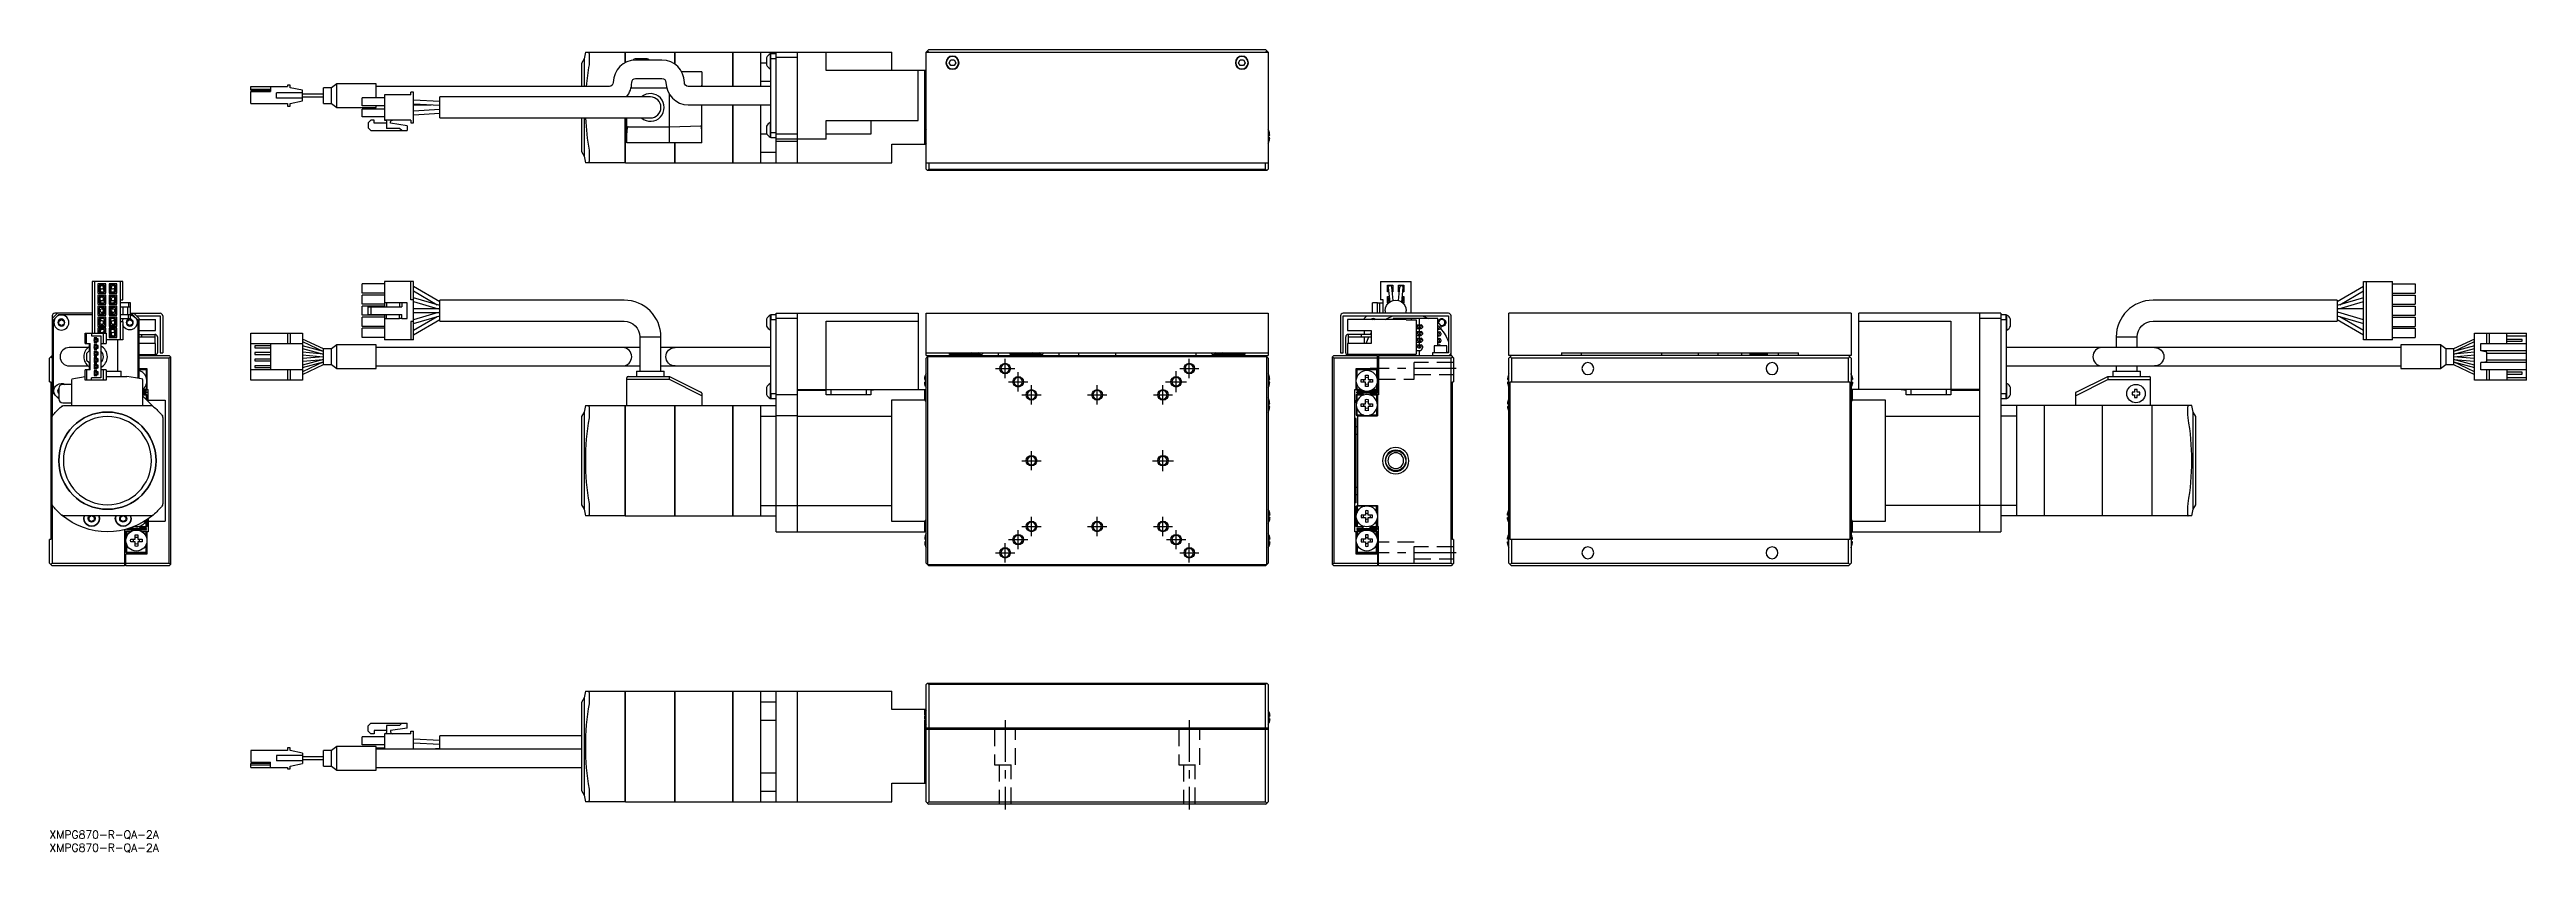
# Model space of a CAD drawing. Extents: x 0 to 941, y -8 to 297.
import ezdxf

# ---------------------------------------------------------------- set-up
doc = ezdxf.new("R2010")
doc.units = 0
doc.header["$LTSCALE"] = 0.5
doc.linetypes.add('CENTER', pattern=[50.8, 31.75, -6.35, 6.35, -6.35])
doc.linetypes.add('DASHED', pattern=[19.05, 12.7, -6.35])
for name, color, linetype in [('MSM_CENTER', 1, 'CENTER'), ('MSM_CONTINUOUS', 7, 'CONTINUOUS'), ('MSM_DASHED', 4, 'DASHED'), ('MSM_NARROW', 5, 'CONTINUOUS'), ('MSM_PART_NUMBER', 7, 'CONTINUOUS')]:
    doc.layers.add(name, color=color, linetype=linetype)
doc.styles.get("Standard").update_dxf_attribs({"font": 'txt.shx', "height": 3, "bigfont": 'bigfont.shx'})

msp = doc.modelspace()

# ---------------------------------------------------------------- texts
at = {"layer": 'MSM_PART_NUMBER'}
for p in [(0, -3), (0, -8)]:
    msp.add_text('XMPG870-R-QA-2A', height=3, dxfattribs=at).set_placement(p)

# ---------------------------------------------------------------- linework, layer by layer
at = {"layer": 'MSM_CENTER'}
for p, q in [((363.15, 171.93), (363.15, 179.23)), ((433.15, 171.93), (433.15, 179.23)), ((359.5, 175.58), (366.8, 175.58)), ((364.5, 170.58), (371.8, 170.58)), ((368.15, 166.93), (368.15, 174.23)), ((424.15, 170.58), (432.15, 170.58)), ((428.15, 166.58), (428.15, 174.58)), ((429.5, 175.58), (436.8, 175.58)), ((534.54, 175.58), (501.92, 175.58)), ((369.5, 165.58), (376.8, 165.58)), ((373.15, 161.93), (373.15, 169.23)), ((394.5, 165.58), (401.8, 165.58)), ((398.15, 161.93), (398.15, 169.23)), ((419.5, 165.58), (426.8, 165.58)), ((423.15, 161.93), (423.15, 169.23)), ((373.15, 136.93), (373.15, 144.23)), ((423.15, 136.58), (423.15, 144.58)), ((369.5, 140.58), (376.8, 140.58)), ((419.15, 140.58), (427.15, 140.58)), ((368.15, 106.93), (368.15, 114.23)), ((369.5, 115.58), (376.8, 115.58)), ((373.15, 111.93), (373.15, 119.23)), ((394.5, 115.58), (401.8, 115.58)), ((398.15, 111.93), (398.15, 119.23)), ((419.5, 115.58), (426.8, 115.58)), ((423.15, 111.93), (423.15, 119.23)), ((428.15, 106.93), (428.15, 114.23)), ((359.5, 105.58), (366.8, 105.58)), ((363.15, 101.93), (363.15, 109.23)), ((364.5, 110.58), (371.8, 110.58)), ((424.5, 110.58), (431.8, 110.58)), ((429.5, 105.58), (436.8, 105.58)), ((433.15, 101.93), (433.15, 109.23)), ((534.54, 105.58), (501.92, 105.58)), ((363.15, 42), (363.15, 8)), ((433.15, 42), (433.15, 8))]:
    msp.add_line(p, q, dxfattribs=at)
at = {"layer": 'MSM_CONTINUOUS'}
for p, q in [((203.15, 293.29), (202.15, 291.56)), ((203.15, 293.29), (203.15, 282.81)), ((203.66, 295.81), (218.8, 295.81)), ((205.14, 292.36), (205.02, 291.06)), ((205.14, 295.33), (205.14, 292.36)), ((218.8, 291.83), (218.8, 295.81)), ((218.8, 295.76), (218.85, 295.76)), ((218.85, 291.86), (218.85, 295.81)), ((218.85, 295.81), (237.7, 295.81)), ((232.75, 292.81), (222.75, 292.81)), ((226.85, 293.31), (222.85, 293.31)), ((237.7, 291.22), (237.7, 295.81)), ((237.7, 295.76), (237.75, 295.76)), ((237.75, 291.18), (237.75, 295.81)), ((237.75, 295.81), (259.7, 295.81)), ((259.7, 282.81), (259.7, 295.81)), ((259.7, 295.76), (259.75, 295.76)), ((259.75, 282.81), (259.75, 295.81)), ((259.75, 295.81), (320.15, 295.81)), ((270.15, 295.81), (270.15, 282.81)), ((272.5, 293.65), (272.5, 290.97)), ((273.9, 295.16), (273.9, 289.46)), ((274.15, 295.16), (273.9, 295.16)), ((274.15, 263.31), (274.15, 295.31)), ((274.15, 295.31), (276.15, 295.31)), ((276.15, 293.31), (274.15, 293.31)), ((276.15, 253.81), (276.15, 295.81)), ((284.15, 293.81), (276.15, 293.81)), ((284.15, 295.81), (284.15, 253.81)), ((295.15, 288.81), (295.15, 295.81)), ((320.15, 288.81), (320.15, 295.81)), ((333.15, 295.81), (334.15, 296.81)), ((333.15, 295.81), (463.15, 295.81)), ((333.15, 251.31), (333.15, 295.81)), ((333.65, 296.31), (334.15, 295.81)), ((334.15, 296.81), (462.15, 296.81)), ((341.88, 291.81), (342.51, 292.91)), ((342.51, 292.91), (343.78, 292.91)), ((343.78, 292.91), (344.42, 291.81)), ((451.88, 291.81), (452.51, 292.91)), ((452.51, 292.91), (453.78, 292.91)), ((453.78, 292.91), (454.42, 291.81)), ((462.15, 296.81), (462.65, 296.31)), ((462.15, 295.81), (462.65, 296.31)), ((462.65, 296.31), (463.15, 295.81)), ((463.15, 295.81), (463.15, 251.31)), ((76.45, 281.31), (76.45, 282.81)), ((76.45, 282.81), (90.45, 282.81)), ((83.95, 282.81), (83.95, 280.81)), ((90.45, 283.31), (90.45, 282.81)), ((91.45, 283.31), (90.45, 283.31)), ((91.45, 282.31), (91.45, 283.31)), ((109.15, 283.81), (107.15, 282.31)), ((109.15, 274.81), (109.15, 283.81)), ((124.15, 283.81), (109.15, 283.81)), ((124.15, 278.41), (124.15, 283.81)), ((212.75, 282.81), (124.15, 282.81)), ((202.15, 291.56), (202.15, 282.81)), ((222.75, 285.81), (232.75, 285.81)), ((247.85, 288.31), (240.25, 288.31)), ((274.15, 282.81), (242.75, 282.81)), ((247.85, 283.86), (247.81, 282.81)), ((247.85, 288.31), (247.85, 282.81)), ((270.15, 291.78), (272.5, 291.78)), ((270.15, 284.81), (274.15, 284.81)), ((273.9, 289.46), (274.15, 289.46)), ((333.15, 288.81), (295.15, 288.81)), ((330.15, 269.81), (330.15, 288.81)), ((332.65, 264.83), (332.65, 288.81)), ((342.51, 290.71), (341.88, 291.81)), ((343.78, 290.71), (342.51, 290.71)), ((344.42, 291.81), (343.78, 290.71)), ((452.51, 290.71), (451.88, 291.81)), ((453.78, 290.71), (452.51, 290.71)), ((454.42, 291.81), (453.78, 290.71)), ((76.45, 281.81), (83.95, 281.81)), ((76.45, 281.31), (83.95, 281.31)), ((76.45, 276.31), (76.45, 280.81)), ((76.45, 280.81), (83.95, 280.81)), ((76.45, 276.31), (90.45, 276.31)), ((96.15, 280.31), (86.3, 280.31)), ((86.3, 278.31), (86.3, 280.31)), ((96.15, 278.31), (86.3, 278.31)), ((90.45, 276.31), (90.45, 275.31)), ((90.45, 275.31), (91.45, 275.31)), ((96.15, 281.31), (91.45, 282.31)), ((91.45, 276.31), (96.15, 277.31)), ((91.45, 275.31), (91.45, 276.31)), ((96.15, 277.31), (96.15, 281.31)), ((104.15, 279.81), (96.15, 279.81)), ((96.15, 278.81), (104.15, 278.81)), ((104.15, 276.31), (104.15, 282.31)), ((107.15, 282.31), (104.15, 282.31)), ((104.15, 276.31), (107.15, 276.31)), ((107.15, 276.31), (107.15, 282.31)), ((107.15, 276.31), (109.15, 274.81)), ((109.15, 274.81), (124.15, 274.81)), ((118.75, 275.41), (118.75, 278.41)), ((127.35, 278.41), (118.75, 278.41)), ((127.35, 275.41), (118.75, 275.41)), ((118.75, 271.21), (118.75, 274.21)), ((127.35, 274.21), (118.75, 274.21)), ((124.15, 274.81), (124.15, 275.41)), ((127.35, 279.61), (127.35, 270.01)), ((137.35, 279.61), (127.35, 279.61)), ((137.35, 279.61), (137.35, 280.61)), ((138.35, 280.61), (137.35, 280.61)), ((138.35, 269.01), (138.35, 280.61)), ((148.35, 277.01), (138.35, 277.61)), ((138.35, 276.21), (148.35, 275.61)), ((138.35, 275.81), (144.99, 275.81)), ((148.35, 274.01), (138.35, 273.41)), ((148.35, 270.81), (148.35, 278.81)), ((228.35, 278.81), (148.35, 278.81)), ((219.35, 278.95), (219.35, 278.81)), ((234.53, 282.16), (220.97, 282.16)), ((235.55, 261.31), (235.55, 279.79)), ((242.75, 275.81), (274.15, 275.81)), ((247.85, 261.31), (247.85, 275.81)), ((259.7, 253.81), (259.7, 275.81)), ((259.75, 253.81), (259.75, 275.81)), ((270.15, 275.81), (270.15, 253.81)), ((127.35, 271.21), (118.75, 271.21)), ((122.05, 270.01), (121.05, 269.01)), ((121.05, 269.01), (121.05, 267.01)), ((121.05, 267.01), (122.05, 266.01)), ((123.35, 270.01), (122.05, 270.01)), ((122.05, 266.01), (135.85, 266.01)), ((123.35, 268.81), (123.35, 270.01)), ((128.1, 268.81), (123.35, 268.81)), ((137.35, 270.01), (127.35, 270.01)), ((128.1, 269.26), (128.1, 266.81)), ((133.05, 266.81), (128.1, 266.81)), ((129.6, 268.81), (129.6, 269.26)), ((135.85, 267.81), (129.6, 268.81)), ((133.85, 266.01), (133.05, 266.81)), ((135.85, 267.81), (135.85, 266.01)), ((137.35, 270.01), (137.35, 269.01)), ((137.35, 269.01), (138.35, 269.01)), ((138.35, 272.01), (148.35, 272.61)), ((148.35, 270.81), (228.35, 270.81)), ((202.15, 270.81), (202.15, 258.06)), ((203.15, 270.81), (203.15, 256.32)), ((218.8, 253.81), (218.8, 270.81)), ((218.85, 253.81), (218.85, 270.81)), ((219.35, 261.31), (219.35, 270.81)), ((219.85, 267.46), (235.55, 267.46)), ((235.55, 267.46), (247.57, 267.83)), ((270.15, 264.81), (272.58, 264.81)), ((272.5, 267.65), (272.5, 264.97)), ((273.9, 269.16), (273.9, 263.46)), ((274.15, 269.16), (273.9, 269.16)), ((274.15, 265.31), (276.15, 265.31)), ((276.15, 264.81), (284.15, 264.81)), ((295.15, 262.81), (295.15, 269.81)), ((295.15, 269.81), (330.15, 269.81)), ((312.15, 264.61), (295.15, 264.61)), ((312.15, 269.81), (312.15, 264.61)), ((332.93, 264.31), (332.59, 264.31)), ((332.65, 263.31), (332.65, 264.31)), ((332.93, 265.95), (332.93, 266.01)), ((332.93, 263.31), (332.93, 264.31)), ((463.37, 265.95), (463.37, 266.01)), ((463.37, 264.31), (463.71, 264.31)), ((463.37, 263.31), (463.37, 264.31)), ((202.15, 258.06), (203.15, 256.33)), ((205.02, 258.56), (205.14, 257.26)), ((205.14, 257.26), (205.14, 254.29)), ((247.85, 261.31), (219.35, 261.31)), ((237.7, 253.81), (237.7, 261.31)), ((237.75, 253.81), (237.75, 261.31)), ((270.15, 257.84), (276.15, 257.84)), ((273.9, 263.46), (274.15, 263.46)), ((276.15, 263.31), (274.15, 263.31)), ((295.15, 262.81), (276.15, 262.81)), ((284.15, 261.81), (276.15, 261.81)), ((320.15, 253.81), (320.15, 260.81)), ((320.15, 260.81), (333.15, 260.81)), ((332.59, 263.31), (332.93, 263.31)), ((332.65, 260.81), (332.65, 262.79)), ((332.93, 261.61), (332.93, 261.67)), ((463.71, 263.31), (463.37, 263.31)), ((463.37, 261.61), (463.37, 261.67)), ((218.8, 253.81), (203.66, 253.81)), ((218.8, 253.86), (218.85, 253.86)), ((218.85, 253.81), (237.7, 253.81)), ((237.7, 253.86), (237.75, 253.86)), ((237.75, 253.81), (259.7, 253.81)), ((259.7, 253.86), (259.75, 253.86)), ((259.75, 253.81), (320.15, 253.81)), ((333.15, 253.81), (463.15, 253.81)), ((333.15, 251.31), (333.65, 250.81)), ((333.65, 250.81), (334.15, 251.31)), ((462.65, 250.81), (333.65, 250.81)), ((334.15, 253.81), (334.15, 251.31)), ((334.15, 251.31), (462.15, 251.31)), ((462.15, 251.31), (462.15, 253.81)), ((462.15, 251.31), (462.65, 250.81)), ((462.65, 250.81), (463.15, 251.31)), ((16.2, 208.68), (16.2, 189.03)), ((27.8, 208.68), (16.2, 208.68)), ((17.2, 189.03), (17.2, 208.68)), ((18.4, 207.73), (18.4, 204.23)), ((21.4, 207.73), (18.4, 207.73)), ((18.9, 207.23), (18.9, 204.73)), ((20.9, 207.23), (18.9, 207.23)), ((20.9, 204.73), (20.9, 207.23)), ((21.4, 204.23), (21.4, 207.73)), ((22.6, 207.73), (22.6, 204.23)), ((25.6, 207.73), (22.6, 207.73)), ((25.1, 207.23), (23.1, 207.23)), ((23.1, 207.23), (23.1, 204.73)), ((24.7, 207.23), (24.7, 206.84)), ((25.1, 204.73), (25.1, 207.23)), ((25.6, 204.23), (25.6, 207.73)), ((26.8, 208.68), (26.8, 186.48)), ((27.8, 201.68), (27.8, 208.68)), ((118.75, 204.23), (118.75, 207.73)), ((127.35, 207.73), (118.75, 207.73)), ((127.35, 208.68), (127.35, 199.08)), ((138.35, 208.68), (127.35, 208.68)), ((137.35, 201.68), (137.35, 208.68)), ((138.35, 186.48), (138.35, 208.68)), ((505.82, 208.68), (505.82, 201.68)), ((505.82, 208.68), (517.42, 208.68)), ((508.52, 207.23), (510.52, 207.23)), ((508.52, 204.73), (508.52, 207.23)), ((510.52, 207.23), (510.52, 204.73)), ((512.72, 204.73), (512.72, 207.23)), ((512.72, 207.23), (514.72, 207.23)), ((514.72, 207.23), (514.72, 204.73)), ((517.42, 196.58), (517.42, 208.68)), ((879.43, 208.68), (890.43, 208.68)), ((879.43, 186.48), (879.43, 208.68)), ((880.43, 208.68), (880.43, 186.48)), ((890.43, 186.48), (890.43, 208.68)), ((890.43, 207.73), (899.03, 207.73)), ((899.03, 207.73), (899.03, 204.23)), ((18.4, 204.23), (21.4, 204.23)), ((18.4, 203.53), (18.4, 200.03)), ((21.4, 203.53), (18.4, 203.53)), ((18.4, 200.03), (21.4, 200.03)), ((18.4, 199.33), (18.4, 195.83)), ((21.4, 199.33), (18.4, 199.33)), ((18.9, 204.73), (20.9, 204.73)), ((18.9, 203.03), (18.9, 200.53)), ((20.9, 203.03), (18.9, 203.03)), ((18.9, 200.53), (20.9, 200.53)), ((18.9, 198.83), (18.9, 196.33)), ((20.9, 198.83), (18.9, 198.83)), ((19.15, 206.41), (19.32, 204.73)), ((19.16, 201.92), (19.44, 200.53)), ((19.5, 203.03), (19.53, 202.66)), ((20.9, 198.28), (19.84, 198.28)), ((20.87, 200.53), (20.53, 202.2)), ((20.73, 204.73), (20.54, 206.56)), ((20.9, 205.56), (20.66, 205.42)), ((20.9, 200.53), (20.9, 203.03)), ((20.9, 196.33), (20.9, 198.83)), ((21.4, 200.03), (21.4, 203.53)), ((21.4, 195.83), (21.4, 199.33)), ((22.6, 204.23), (25.6, 204.23)), ((22.6, 203.53), (22.6, 200.03)), ((25.6, 203.53), (22.6, 203.53)), ((22.6, 200.03), (25.6, 200.03)), ((22.6, 199.33), (22.6, 195.83)), ((25.6, 199.33), (22.6, 199.33)), ((23.1, 204.73), (25.1, 204.73)), ((25.1, 203.03), (23.1, 203.03)), ((23.1, 203.03), (23.1, 200.53)), ((23.1, 200.53), (25.1, 200.53)), ((25.1, 198.83), (23.1, 198.83)), ((23.1, 198.83), (23.1, 196.33)), ((24.16, 198.28), (23.1, 198.28)), ((23.47, 202.2), (23.13, 200.53)), ((23.46, 206.56), (23.27, 204.73)), ((24.47, 202.66), (24.5, 203.03)), ((24.5, 202.64), (24.5, 202.99)), ((24.56, 200.53), (24.84, 201.92)), ((24.68, 204.73), (24.85, 206.41)), ((24.7, 204.96), (24.7, 204.73)), ((24.7, 203.03), (24.7, 202.47)), ((24.7, 201.22), (24.7, 200.53)), ((25.1, 200.53), (25.1, 203.03)), ((25.1, 196.33), (25.1, 198.83)), ((25.6, 200.03), (25.6, 203.53)), ((25.6, 195.83), (25.6, 199.33)), ((26.8, 201.68), (27.8, 201.68)), ((30.8, 200.58), (26.8, 200.58)), ((26.8, 199.08), (30.8, 199.08)), ((27.8, 199.08), (27.8, 196.08)), ((29.8, 196.08), (29.8, 199.08)), ((30, 200.58), (30, 199.08)), ((30.8, 194.58), (30.8, 200.58)), ((127.35, 204.23), (118.75, 204.23)), ((118.75, 200.03), (118.75, 203.53)), ((127.35, 203.53), (118.75, 203.53)), ((127.35, 200.03), (118.75, 200.03)), ((127.35, 199.33), (118.75, 199.33)), ((118.75, 195.83), (118.75, 199.33)), ((121.05, 196.08), (121.05, 199.08)), ((121.05, 199.08), (122.05, 199.08)), ((122.05, 199.08), (122.05, 196.08)), ((122.05, 199.08), (133.85, 199.08)), ((133.05, 200.58), (127.35, 200.58)), ((128.1, 200.58), (128.1, 199.08)), ((133.05, 200.58), (133.05, 199.08)), ((133.85, 200.58), (133.05, 200.58)), ((133.85, 200.58), (133.85, 199.08)), ((135.85, 200.58), (133.85, 200.58)), ((135.85, 194.58), (135.85, 200.58)), ((138.35, 201.68), (137.35, 201.68)), ((148.35, 200.89), (138.35, 206.79)), ((138.35, 205.16), (147.36, 199.85)), ((148.35, 199.56), (138.35, 202.51)), ((138.35, 201.05), (147.74, 198.28)), ((148.35, 198.28), (138.35, 198.28)), ((148.35, 193.58), (148.35, 201.58)), ((218.35, 201.58), (148.35, 201.58)), ((504.62, 200.58), (502.82, 200.58)), ((502.82, 196.58), (502.82, 200.58)), ((504.62, 196.58), (504.62, 200.58)), ((504.62, 200.58), (506.82, 200.58)), ((505.62, 196.58), (505.62, 200.58)), ((506.82, 201.68), (505.82, 201.68)), ((506.82, 196.58), (506.82, 201.68)), ((508.94, 204.73), (508.52, 204.73)), ((508.52, 200.53), (508.52, 203.03)), ((508.52, 203.03), (509.11, 203.03)), ((508.92, 200.53), (508.52, 200.53)), ((508.77, 206.41), (509.34, 200.86)), ((508.78, 201.92), (509.04, 200.63)), ((510.68, 201.47), (510.16, 206.56)), ((510.52, 204.73), (510.35, 204.73)), ((513.07, 206.56), (512.56, 201.47)), ((512.89, 204.73), (512.72, 204.73)), ((513.9, 200.86), (514.47, 206.41)), ((514.12, 203.03), (514.72, 203.03)), ((514.2, 200.63), (514.46, 201.92)), ((514.72, 204.73), (514.3, 204.73)), ((514.72, 200.53), (514.32, 200.53)), ((514.72, 203.03), (514.72, 200.53)), ((869.43, 201.58), (799.43, 201.58)), ((879.43, 206.79), (869.43, 200.89)), ((879.43, 202.51), (869.43, 199.56)), ((869.43, 201.58), (869.43, 193.58)), ((879.43, 198.28), (869.43, 198.28)), ((870.04, 198.28), (879.43, 201.05)), ((870.42, 199.85), (879.43, 205.16)), ((890.43, 204.23), (899.03, 204.23)), ((890.43, 203.53), (899.03, 203.53)), ((890.43, 200.03), (899.03, 200.03)), ((890.43, 199.33), (899.03, 199.33)), ((899.03, 203.53), (899.03, 200.03)), ((899.03, 199.33), (899.03, 195.83)), ((3, 196.58), (1, 194.58)), ((1, 195.58), (1, 157.55)), ((2.25, 194.83), (1.5, 194.08)), ((1.5, 166.08), (1.5, 194.08)), ((16.2, 196.58), (2, 196.58)), ((3.5, 196.08), (2.75, 195.32)), ((3.5, 196.08), (16.2, 196.08)), ((3.5, 193.65), (4.5, 194.23)), ((3.5, 192.5), (3.5, 193.65)), ((4.5, 191.92), (3.5, 192.5)), ((4.5, 194.23), (5.5, 193.65)), ((5.5, 192.5), (4.5, 191.92)), ((5.5, 193.65), (5.5, 192.5)), ((13.5, 185.08), (13.5, 189.03)), ((13.5, 189.03), (21.5, 189.03)), ((14, 185.08), (14, 189.03)), ((16, 189.03), (16, 188.08)), ((18.4, 195.83), (21.4, 195.83)), ((18.4, 195.13), (18.4, 191.63)), ((21.4, 195.13), (18.4, 195.13)), ((18.4, 191.63), (21.4, 191.63)), ((18.4, 190.93), (18.4, 189.03)), ((21.4, 190.93), (18.4, 190.93)), ((18.9, 196.33), (20.9, 196.33)), ((18.9, 194.63), (18.9, 192.13)), ((20.9, 194.63), (18.9, 194.63)), ((18.9, 192.13), (20.9, 192.13)), ((18.9, 190.43), (18.9, 189.03)), ((20.9, 190.43), (18.9, 190.43)), ((19.44, 194.63), (19.16, 193.23)), ((19.32, 190.43), (19.18, 189.03)), ((19.53, 192.5), (19.5, 192.13)), ((19.81, 196.47), (19.79, 196.33)), ((19.84, 196.88), (20.9, 196.88)), ((20.5, 185.08), (20.5, 189.03)), ((20.53, 192.96), (20.87, 194.63)), ((20.59, 189.03), (20.73, 190.43)), ((20.9, 192.13), (20.9, 194.63)), ((20.9, 189.03), (20.9, 190.43)), ((21.4, 191.63), (21.4, 195.13)), ((21.4, 189.03), (21.4, 190.93)), ((21.5, 189.03), (21.5, 185.08)), ((22.6, 195.83), (25.6, 195.83)), ((22.6, 195.13), (22.6, 191.63)), ((25.6, 195.13), (22.6, 195.13)), ((22.6, 191.63), (25.6, 191.63)), ((22.6, 190.93), (22.6, 187.43)), ((25.6, 190.93), (22.6, 190.93)), ((23.1, 196.88), (24.16, 196.88)), ((23.1, 196.33), (25.1, 196.33)), ((25.1, 194.63), (23.1, 194.63)), ((23.1, 194.63), (23.1, 192.13)), ((23.1, 192.13), (25.1, 192.13)), ((25.1, 190.43), (23.1, 190.43)), ((23.1, 190.43), (23.1, 187.93)), ((23.13, 194.63), (23.47, 192.96)), ((23.27, 190.43), (23.46, 188.6)), ((24.5, 192.13), (24.47, 192.5)), ((24.84, 193.23), (24.56, 194.63)), ((24.85, 188.74), (24.68, 190.43)), ((25.1, 192.13), (25.1, 194.63)), ((25.1, 187.93), (25.1, 190.43)), ((25.6, 191.63), (25.6, 195.13)), ((25.6, 187.43), (25.6, 190.93)), ((26.8, 196.08), (30.8, 196.08)), ((26.8, 194.58), (30.8, 194.58)), ((26.8, 193.48), (27.8, 193.48)), ((27.8, 193.48), (27.8, 186.48)), ((29.5, 193.65), (30.5, 194.23)), ((29.5, 192.5), (29.5, 193.65)), ((30.5, 191.92), (29.5, 192.5)), ((30, 194.58), (30, 196.08)), ((30.5, 194.23), (31.5, 193.65)), ((31.5, 192.5), (30.5, 191.92)), ((30.8, 196.58), (42, 196.58)), ((30.8, 196.08), (31.5, 196.08)), ((32.25, 195.32), (31.5, 196.08)), ((31.5, 193.65), (31.5, 192.5)), ((34, 194.58), (32, 196.58)), ((33.5, 194.08), (32.75, 194.83)), ((33, 195.58), (42, 195.58)), ((33.5, 194.08), (33.5, 171.92)), ((34, 171.82), (34, 194.58)), ((34, 194.28), (40.3, 194.28)), ((34, 190.08), (40.3, 190.08)), ((34, 188.58), (40, 188.58)), ((35, 188.58), (35, 187.58)), ((40, 188.58), (40, 185.08)), ((40.3, 190.08), (40.3, 194.28)), ((42, 195.58), (42, 181.58)), ((43, 195.58), (43, 181.58)), ((76.45, 171.13), (76.45, 189.03)), ((76.45, 189.03), (96.15, 189.03)), ((90.45, 189.03), (90.45, 185.08)), ((91.45, 189.03), (91.45, 185.08)), ((96.15, 189.03), (96.15, 171.13)), ((127.35, 195.83), (118.75, 195.83)), ((118.75, 191.63), (118.75, 195.13)), ((127.35, 195.13), (118.75, 195.13)), ((127.35, 191.63), (118.75, 191.63)), ((127.35, 190.93), (118.75, 190.93)), ((118.75, 187.43), (118.75, 190.93)), ((121.05, 196.08), (122.05, 196.08)), ((122.05, 196.08), (133.85, 196.08)), ((127.35, 196.08), (127.35, 186.48)), ((127.35, 194.58), (133.05, 194.58)), ((128.1, 194.58), (128.1, 196.08)), ((133.05, 194.58), (133.05, 196.08)), ((133.85, 194.58), (133.05, 194.58)), ((133.85, 194.58), (133.85, 196.08)), ((133.85, 194.58), (135.85, 194.58)), ((137.35, 193.48), (137.35, 186.48)), ((138.35, 193.48), (137.35, 193.48)), ((138.35, 196.88), (148.35, 196.88)), ((147.74, 196.88), (138.35, 194.11)), ((138.35, 192.65), (148.35, 195.6)), ((147.36, 195.3), (138.35, 189.99)), ((138.35, 188.36), (148.35, 194.26)), ((148.35, 193.58), (218.35, 193.58)), ((272.5, 194.41), (272.5, 191.74)), ((273.9, 195.93), (273.9, 190.23)), ((274.15, 195.93), (273.9, 195.93)), ((273.9, 190.23), (274.15, 190.23)), ((274.15, 196.08), (276.15, 196.08)), ((274.15, 164.08), (274.15, 196.08)), ((274.15, 195.93), (274.15, 194.08)), ((276.15, 194.08), (274.15, 194.08)), ((276.15, 113.58), (276.15, 196.58)), ((276.15, 196.58), (330.15, 196.58)), ((284.15, 194.58), (276.15, 194.58)), ((284.15, 196.58), (284.15, 113.58)), ((295.15, 193.57), (330.15, 193.57)), ((295.15, 167.58), (295.15, 193.57)), ((330.15, 196.58), (330.15, 167.58)), ((333.15, 196.58), (463.15, 196.58)), ((333.15, 180.58), (333.15, 196.58)), ((463.15, 196.58), (463.15, 180.58)), ((490.62, 195.58), (490.62, 181.58)), ((531.62, 196.58), (491.62, 196.58)), ((491.62, 195.58), (531.62, 195.58)), ((491.62, 181.58), (491.62, 195.58)), ((493.32, 194.28), (493.32, 190.08)), ((515.52, 194.28), (493.32, 194.28)), ((493.32, 190.08), (502.32, 190.08)), ((502.32, 188.58), (493.62, 188.58)), ((493.62, 185.08), (493.62, 188.58)), ((498.62, 187.58), (498.62, 188.58)), ((500.62, 195.58), (499.62, 194.58)), ((499.62, 194.58), (499.62, 194.28)), ((499.62, 190.08), (499.62, 188.58)), ((502.32, 190.08), (502.32, 185.08)), ((507.62, 197.58), (507.62, 196.58)), ((510.62, 194.58), (510.62, 194.28)), ((527.62, 194.58), (510.62, 194.58)), ((515.52, 194.08), (515.52, 194.28)), ((515.52, 194.08), (519.32, 194.08)), ((515.62, 196.57), (515.62, 197.58)), ((517.62, 194.08), (517.62, 194.58)), ((519.32, 194.08), (519.32, 181.08)), ((519.32, 192.25), (521.22, 192.25)), ((519.32, 190.75), (521.22, 190.75)), ((519.32, 189.71), (521.22, 189.71)), ((520.62, 192.25), (520.62, 194.58)), ((520.62, 191), (520.62, 191.99)), ((520.62, 189.71), (520.62, 190.75)), ((520.62, 188.46), (520.62, 189.45)), ((521.72, 191.75), (521.72, 191.25)), ((521.72, 189.21), (521.72, 188.71)), ((527.62, 184.18), (527.62, 194.58)), ((527.72, 192.73), (527.62, 192.73)), ((527.62, 190.53), (528.22, 190.53)), ((527.62, 189.49), (528.22, 189.49)), ((528.72, 191.73), (528.72, 191.03)), ((528.72, 188.99), (528.72, 188.49)), ((531.62, 195.58), (531.62, 181.58)), ((532.62, 180.58), (532.62, 195.58)), ((554.63, 180.58), (554.63, 196.58)), ((684.63, 196.58), (554.63, 196.58)), ((684.63, 196.58), (684.63, 180.58)), ((687.63, 167.58), (687.63, 196.58)), ((741.63, 196.58), (687.63, 196.58)), ((687.63, 193.57), (722.63, 193.57)), ((722.63, 193.57), (722.63, 167.58)), ((733.63, 113.58), (733.63, 196.58)), ((741.63, 194.58), (733.63, 194.58)), ((741.63, 196.58), (741.63, 113.58)), ((741.63, 196.08), (743.63, 196.08)), ((743.63, 194.08), (741.63, 194.08)), ((743.63, 196.08), (743.63, 164.08)), ((743.63, 194.08), (743.63, 195.93)), ((743.88, 195.93), (743.63, 195.93)), ((743.63, 190.23), (743.88, 190.23)), ((743.88, 190.23), (743.88, 195.93)), ((745.28, 191.74), (745.28, 194.41)), ((799.43, 193.58), (869.43, 193.58)), ((869.43, 196.88), (869.57, 196.88)), ((869.43, 195.6), (879.43, 192.65)), ((869.43, 194.26), (879.43, 188.36)), ((879.43, 194.11), (869.63, 197)), ((879.43, 189.99), (870.42, 195.3)), ((890.43, 195.83), (899.03, 195.83)), ((890.43, 195.13), (899.03, 195.13)), ((890.43, 191.63), (899.03, 191.63)), ((890.43, 190.93), (899.03, 190.93)), ((899.03, 195.13), (899.03, 191.63)), ((899.03, 190.93), (899.03, 187.43)), ((921.63, 171.13), (921.63, 189.03)), ((921.63, 189.03), (941.33, 189.03)), ((926.33, 185.08), (926.33, 189.03)), ((927.33, 185.08), (927.33, 189.03)), ((933.83, 185.08), (933.83, 189.03)), ((941.33, 171.13), (941.33, 189.03)), ((1, 180.58), (0, 179.58)), ((0, 170.58), (0, 179.58)), ((1, 179.58), (0.5, 180.08)), ((14.67, 183.58), (7.5, 183.58)), ((13.5, 185.08), (15.5, 185.08)), ((15, 182.33), (14, 181.33)), ((14, 181.33), (14, 178.83)), ((15, 185.08), (15, 182.33)), ((15.5, 175.08), (15.5, 185.08)), ((16, 188.08), (19.5, 188.08)), ((18, 187.23), (17, 187.23)), ((17, 187.23), (17, 185.43)), ((17.03, 186.48), (17, 186.48)), ((17, 185.43), (18, 185.43)), ((18, 184.73), (17, 184.73)), ((17, 184.73), (17, 182.93)), ((17, 182.93), (18, 182.93)), ((18, 182.23), (17, 182.23)), ((17, 182.23), (17, 180.43)), ((17, 181.58), (17.02, 181.44)), ((17, 180.58), (17.02, 180.43)), ((17, 180.43), (18, 180.43)), ((17, 179.73), (17, 177.93)), ((18, 179.73), (17, 179.73)), ((17.02, 179.73), (17, 179.58)), ((17.2, 186.77), (17.2, 187.23)), ((17.98, 180.43), (18, 180.58)), ((18, 179.58), (17.98, 179.73)), ((18, 186.83), (18, 187.23)), ((18.5, 186.83), (18, 186.83)), ((18, 185.43), (18, 185.84)), ((18, 185.83), (18.5, 185.83)), ((18, 184.3), (18, 184.73)), ((18.5, 184.33), (18, 184.33)), ((18, 182.93), (18, 183.34)), ((18, 183.33), (18.5, 183.33)), ((18, 181.8), (18, 182.23)), ((18.5, 181.83), (18, 181.83)), ((18, 180.43), (18, 180.84)), ((18, 180.83), (18.5, 180.83)), ((18, 179.3), (18, 179.73)), ((18.5, 179.33), (18, 179.33)), ((18.5, 186.48), (18.21, 186.48)), ((18.5, 185.83), (18.5, 186.83)), ((18.5, 183.33), (18.5, 184.33)), ((18.5, 180.83), (18.5, 181.83)), ((18.5, 178.33), (18.5, 179.33)), ((19.5, 188.08), (19.5, 172.08)), ((19.5, 185.08), (21.5, 185.08)), ((27.8, 186.48), (21.5, 186.48)), ((22.6, 187.43), (25.6, 187.43)), ((23.1, 187.93), (25.1, 187.93)), ((26, 174.58), (26, 186.48)), ((34, 187.58), (40, 187.58)), ((40.3, 185.08), (34, 185.08)), ((34, 180.88), (40.3, 180.88)), ((34, 180.58), (45.5, 180.58)), ((45.5, 179.58), (34, 179.58)), ((35, 180.58), (35, 180.88)), ((40.3, 180.88), (40.3, 185.08)), ((41, 187.58), (41, 181.58)), ((42, 181.58), (43, 181.58)), ((46, 180.08), (45.5, 180.58)), ((45.5, 179.58), (46, 180.08)), ((45.5, 101.58), (45.5, 179.58)), ((46, 180.08), (46, 101.08)), ((76.45, 185.08), (96.15, 185.08)), ((78.05, 184.17), (78.05, 183.47)), ((83.95, 184.17), (78.05, 184.17)), ((78.05, 183.47), (83.95, 183.47)), ((78.05, 181.67), (78.05, 180.97)), ((83.95, 181.67), (78.05, 181.67)), ((78.05, 180.97), (83.95, 180.97)), ((78.05, 179.17), (78.05, 178.47)), ((83.95, 179.17), (78.05, 179.17)), ((83.95, 185.08), (83.95, 175.08)), ((104.15, 183.08), (96.15, 186.81)), ((96.15, 185.81), (104.15, 182.08)), ((104.15, 182.08), (96.15, 184.22)), ((96.15, 183.22), (104.15, 181.08)), ((104.15, 181.08), (96.15, 181.78)), ((96.15, 180.78), (104.15, 180.08)), ((104.15, 180.08), (96.15, 179.38)), ((104.15, 179.08), (96.15, 176.93)), ((96.15, 178.38), (104.15, 179.08)), ((104.15, 177.08), (104.15, 183.08)), ((107.15, 183.08), (104.15, 183.08)), ((109.15, 184.58), (107.15, 183.08)), ((107.15, 177.08), (107.15, 183.08)), ((109.15, 175.58), (109.15, 184.58)), ((124.15, 184.58), (109.15, 184.58)), ((127.35, 187.43), (118.75, 187.43)), ((124.15, 175.58), (124.15, 184.58)), ((224.35, 183.58), (124.15, 183.58)), ((138.35, 186.48), (127.35, 186.48)), ((224.35, 187.58), (232.35, 187.58)), ((224.35, 187.58), (224.35, 174.58)), ((232.35, 174.58), (232.35, 187.58)), ((274.15, 183.58), (232.35, 183.58)), ((333.15, 181.58), (463.15, 181.58)), ((333.15, 180.58), (463.15, 180.58)), ((333.15, 179.58), (334.15, 180.58)), ((333.15, 101.58), (333.15, 179.58)), ((333.65, 180.08), (333.65, 101.08)), ((462.65, 180.08), (333.65, 180.08)), ((342.05, 180.88), (342.05, 181.58)), ((353.85, 180.88), (342.05, 180.88)), ((348.35, 181.58), (348.35, 180.88)), ((348.65, 180.58), (348.65, 180.88)), ((360.65, 180.58), (360.65, 181.58)), ((365.05, 180.88), (365.05, 181.58)), ((376.85, 180.88), (365.05, 180.88)), ((371.35, 181.58), (371.35, 180.88)), ((371.65, 180.58), (371.65, 180.88)), ((383.65, 180.58), (383.65, 181.58)), ((391.15, 180.58), (391.15, 181.58)), ((405.15, 181.58), (405.15, 180.58)), ((435.65, 181.58), (435.65, 180.58)), ((454.25, 180.88), (442.45, 180.88)), ((447.65, 180.88), (447.65, 180.58)), ((447.95, 180.88), (447.95, 181.58)), ((454.25, 181.58), (454.25, 180.88)), ((462.15, 180.58), (463.15, 179.58)), ((462.65, 101.08), (462.65, 180.08)), ((463.15, 179.58), (463.15, 101.58)), ((488.12, 180.58), (487.62, 180.08)), ((487.62, 101.08), (487.62, 180.08)), ((487.62, 180.08), (488.12, 179.58)), ((488.12, 180.58), (504.62, 180.58)), ((488.12, 179.58), (488.12, 101.58)), ((504.62, 179.58), (488.12, 179.58)), ((490.62, 181.58), (491.62, 181.58)), ((492.62, 181.58), (492.62, 187.58)), ((493.32, 185.08), (493.32, 180.88)), ((502.32, 185.08), (493.32, 185.08)), ((515.52, 180.88), (493.32, 180.88)), ((493.62, 187.58), (502.32, 187.58)), ((498.62, 180.88), (498.62, 180.58)), ((499.62, 187.58), (499.62, 185.08)), ((499.62, 180.88), (499.62, 180.58)), ((501.48, 180.58), (502, 180.88)), ((502.23, 180.88), (502.75, 180.58)), ((504.62, 175.58), (504.62, 180.58)), ((505.12, 180.58), (505.12, 165.58)), ((505.12, 180.58), (532.62, 180.58)), ((532.62, 179.58), (505.12, 179.58)), ((506.62, 180.88), (506.62, 180.58)), ((510.62, 180.88), (510.62, 180.58)), ((515.52, 180.88), (515.52, 181.08)), ((515.52, 181.08), (519.32, 181.08)), ((517.62, 180.58), (517.62, 181.08)), ((519.32, 188.21), (521.22, 188.21)), ((519.32, 187.17), (521.22, 187.17)), ((519.32, 185.67), (521.22, 185.67)), ((519.32, 184.63), (521.22, 184.63)), ((519.32, 182.43), (520.72, 182.43)), ((520.62, 187.17), (520.62, 188.21)), ((520.62, 185.92), (520.62, 186.91)), ((520.62, 184.63), (520.62, 185.67)), ((520.62, 183.38), (520.62, 184.37)), ((520.62, 180.58), (520.62, 182.43)), ((521.72, 186.67), (521.72, 186.17)), ((521.72, 184.13), (521.72, 183.43)), ((525.62, 181.58), (525.62, 180.58)), ((531.62, 181.58), (525.62, 181.58)), ((530.97, 184.18), (526.27, 184.18)), ((526.27, 184.18), (526.27, 181.58)), ((527.62, 187.99), (528.22, 187.99)), ((527.62, 186.95), (528.22, 186.95)), ((527.62, 185.45), (528.22, 185.45)), ((527.62, 184.63), (528.22, 184.63)), ((528.08, 184.18), (527.62, 184.37)), ((528.72, 186.45), (528.72, 185.95)), ((530.97, 181.58), (530.97, 184.18)), ((532.62, 180.58), (533.62, 179.58)), ((533.12, 180.08), (532.62, 179.58)), ((532.62, 101.58), (532.62, 179.58)), ((533.62, 179.58), (533.62, 170.58)), ((684.63, 180.58), (554.63, 180.58)), ((555.63, 180.58), (554.63, 179.58)), ((554.63, 101.58), (554.63, 179.58)), ((555.63, 179.58), (555.13, 180.08)), ((683.63, 179.58), (555.63, 179.58)), ((555.63, 179.58), (555.63, 170.58)), ((574.63, 181.58), (574.63, 180.58)), ((574.63, 181.58), (664.63, 181.58)), ((582.13, 181.58), (582.13, 180.58)), ((612.63, 181.58), (612.63, 180.58)), ((626.63, 180.58), (626.63, 181.58)), ((634.13, 180.58), (634.13, 181.58)), ((643.13, 180.58), (643.13, 181.58)), ((646.13, 181.58), (646.13, 180.58)), ((652.73, 180.88), (646.13, 180.88)), ((646.43, 180.88), (646.43, 181.58)), ((652.03, 181.58), (652.03, 181.08)), ((652.03, 181.08), (652.73, 181.08)), ((652.73, 181.58), (652.73, 180.88)), ((657.13, 180.58), (657.13, 181.58)), ((664.63, 180.58), (664.63, 181.58)), ((684.63, 179.58), (683.63, 180.58)), ((684.13, 180.08), (683.63, 179.58)), ((683.63, 170.58), (683.63, 179.58)), ((684.63, 179.58), (684.63, 101.58)), ((893.63, 183.58), (743.63, 183.58)), ((785.43, 187.58), (793.43, 187.58)), ((785.43, 187.58), (785.43, 183.58)), ((793.43, 183.58), (793.43, 187.58)), ((890.43, 186.48), (879.43, 186.48)), ((890.43, 187.43), (899.03, 187.43)), ((893.63, 184.58), (893.63, 175.58)), ((908.63, 184.58), (893.63, 184.58)), ((908.63, 184.58), (908.63, 175.58)), ((910.63, 183.08), (908.63, 184.58)), ((910.63, 183.08), (910.63, 177.08)), ((913.63, 183.08), (910.63, 183.08)), ((921.63, 186.81), (913.63, 183.08)), ((913.63, 182.08), (921.63, 185.81)), ((921.63, 184.22), (913.63, 182.08)), ((913.63, 181.08), (921.63, 183.22)), ((913.63, 183.08), (913.63, 177.08)), ((921.63, 181.78), (913.63, 181.08)), ((913.63, 180.08), (921.63, 180.78)), ((921.63, 179.38), (913.63, 180.08)), ((913.63, 179.08), (921.63, 178.38)), ((921.63, 176.93), (913.63, 179.08)), ((923.98, 182.33), (923.98, 185.08)), ((923.98, 185.08), (941.33, 185.08)), ((926.33, 181.83), (923.98, 182.33)), ((941.33, 182.33), (923.98, 182.33)), ((926.33, 178.33), (926.33, 181.83)), ((941.33, 181.33), (926.33, 181.33)), ((933.83, 188.08), (941.33, 188.08)), ((939.73, 186.67), (933.83, 186.67)), ((933.83, 185.97), (939.73, 185.97)), ((939.73, 185.97), (939.73, 186.67)), ((0, 170.58), (0.5, 170.58)), ((0.5, 170.58), (0.5, 110.58)), ((8.5, 169.58), (5, 169.58)), ((7.5, 176.58), (14.67, 176.58)), ((8.5, 161.58), (8.5, 171.49)), ((13.5, 172.42), (11.35, 172.08)), ((13.5, 171.13), (13.5, 175.08)), ((15.5, 175.08), (13.5, 175.08)), ((21.5, 171.13), (13.5, 171.13)), ((14, 178.83), (15, 177.83)), ((14, 175.08), (14, 171.13)), ((15, 177.83), (15, 175.08)), ((16, 171.13), (16, 172.08)), ((19.5, 172.08), (16, 172.08)), ((17.02, 178.71), (17, 178.58)), ((17, 177.93), (18, 177.93)), ((18, 177.23), (17, 177.23)), ((17, 177.23), (17, 175.43)), ((17, 175.43), (18, 175.43)), ((17, 174.73), (17, 172.93)), ((18, 174.73), (17, 174.73)), ((17, 172.93), (18, 172.93)), ((18, 177.93), (18, 178.34)), ((18, 178.33), (18.5, 178.33)), ((18, 176.8), (18, 177.23)), ((18.5, 176.83), (18, 176.83)), ((18, 175.43), (18, 175.84)), ((18, 175.83), (18.5, 175.83)), ((18, 174.3), (18, 174.73)), ((18.5, 174.33), (18, 174.33)), ((18, 172.93), (18, 173.33)), ((18, 173.33), (18.5, 173.33)), ((18.5, 175.83), (18.5, 176.83)), ((18.5, 173.33), (18.5, 174.33)), ((21.5, 175.08), (19.5, 175.08)), ((20.5, 171.13), (20.5, 175.08)), ((21.5, 175.08), (21.5, 171.13)), ((21.5, 174.58), (27.25, 174.58)), ((21.5, 172.58), (29.35, 172.58)), ((27.25, 172.58), (27.25, 174.58)), ((32.65, 172.08), (29.35, 172.58)), ((34, 175.58), (37, 175.58)), ((34, 175.28), (36.7, 175.28)), ((35.5, 161.58), (35.5, 171.49)), ((36.7, 175.58), (37, 175.28)), ((36.85, 175.43), (36.7, 175.28)), ((36.7, 175.28), (36.7, 172.45)), ((37, 175.58), (37, 167.58)), ((96.15, 175.08), (76.45, 175.08)), ((96.15, 171.13), (76.45, 171.13)), ((78.05, 178.47), (83.95, 178.47)), ((78.05, 176.67), (78.05, 175.97)), ((83.95, 176.67), (78.05, 176.67)), ((78.05, 175.97), (83.95, 175.97)), ((90.45, 175.08), (90.45, 171.13)), ((91.45, 175.08), (91.45, 171.13)), ((96.15, 175.93), (104.15, 178.08)), ((104.15, 178.08), (96.15, 174.35)), ((96.15, 173.35), (104.15, 177.08)), ((104.15, 177.08), (107.15, 177.08)), ((107.15, 177.08), (109.15, 175.58)), ((109.15, 175.58), (124.15, 175.58)), ((124.15, 176.58), (224.35, 176.58)), ((219.35, 161.58), (219.35, 172.08)), ((235.55, 171.49), (219.35, 171.49)), ((219.85, 172.58), (235.55, 172.58)), ((223.1, 174.58), (233.6, 174.58)), ((223.1, 174.58), (223.1, 172.58)), ((232.35, 176.58), (274.15, 176.58)), ((233.6, 172.58), (233.6, 174.58)), ((235.55, 172.58), (247.57, 166.67)), ((235.55, 171.49), (235.55, 172.58)), ((247.85, 165.27), (235.55, 171.49)), ((273.9, 169.93), (273.9, 164.23)), ((274.15, 169.93), (273.9, 169.93)), ((332.93, 171.43), (332.59, 171.43)), ((332.59, 170.43), (332.93, 170.43)), ((332.93, 173.07), (332.93, 173.13)), ((332.93, 170.43), (332.93, 171.43)), ((463.37, 173.07), (463.37, 173.13)), ((463.37, 171.43), (463.71, 171.43)), ((463.37, 170.43), (463.37, 171.43)), ((463.71, 170.43), (463.37, 170.43)), ((496.62, 175.58), (504.62, 175.58)), ((496.62, 167.58), (496.62, 175.58)), ((496.77, 175.43), (496.62, 175.28)), ((496.77, 175.43), (496.92, 175.58)), ((496.92, 175.28), (496.77, 175.43)), ((496.92, 172.45), (496.92, 175.28)), ((496.92, 175.28), (504.32, 175.28)), ((498.48, 171.43), (500.12, 171.43)), ((500.12, 170.43), (498.48, 170.43)), ((500.12, 171.43), (500.12, 173.07)), ((500.12, 168.78), (500.12, 170.43)), ((501.12, 173.07), (501.12, 171.43)), ((501.12, 171.43), (502.76, 171.43)), ((502.76, 170.43), (501.12, 170.43)), ((501.12, 170.43), (501.12, 168.78)), ((504.32, 175.58), (504.47, 175.43)), ((504.47, 175.43), (504.32, 175.28)), ((504.32, 175.28), (504.32, 172.45)), ((504.62, 175.28), (504.47, 175.43)), ((504.62, 167.58), (504.62, 175.28)), ((533.12, 170.58), (533.62, 170.58)), ((533.12, 110.58), (533.12, 170.58)), ((554.07, 171.43), (554.41, 171.43)), ((554.41, 170.43), (554.07, 170.43)), ((554.41, 173.13), (554.41, 173.07)), ((554.41, 171.43), (554.41, 170.43)), ((555.13, 110.58), (555.13, 170.58)), ((555.13, 170.58), (684.13, 170.58)), ((684.13, 170.58), (684.13, 110.58)), ((684.85, 173.13), (684.85, 173.07)), ((685.19, 171.43), (684.85, 171.43)), ((684.85, 171.43), (684.85, 170.43)), ((684.85, 170.43), (685.19, 170.43)), ((743.63, 176.58), (893.63, 176.58)), ((743.88, 169.93), (743.63, 169.93)), ((743.88, 164.23), (743.88, 169.93)), ((769.93, 165.27), (782.23, 171.49)), ((770.21, 166.67), (782.23, 172.58)), ((782.23, 172.58), (782.23, 171.49)), ((782.23, 172.58), (797.93, 172.58)), ((782.23, 171.49), (798.43, 171.49)), ((784.18, 174.58), (794.68, 174.58)), ((784.18, 174.58), (784.18, 172.58)), ((785.43, 176.58), (785.43, 174.58)), ((793.43, 174.58), (793.43, 176.58)), ((794.68, 172.58), (794.68, 174.58)), ((798.43, 161.58), (798.43, 172.08)), ((893.63, 175.58), (908.63, 175.58)), ((908.63, 175.58), (910.63, 177.08)), ((910.63, 177.08), (913.63, 177.08)), ((921.63, 174.35), (913.63, 178.08)), ((913.63, 178.08), (921.63, 175.93)), ((913.63, 177.08), (921.63, 173.35)), ((941.33, 171.13), (921.63, 171.13)), ((923.98, 177.83), (926.33, 178.33)), ((941.33, 177.83), (923.98, 177.83)), ((923.98, 175.08), (923.98, 177.83)), ((941.33, 175.08), (923.98, 175.08)), ((941.33, 178.83), (926.33, 178.83)), ((926.33, 171.13), (926.33, 175.08)), ((927.33, 171.13), (927.33, 175.08)), ((933.83, 175.08), (933.83, 171.13)), ((939.73, 174.17), (933.83, 174.17)), ((933.83, 173.47), (939.73, 173.47)), ((941.33, 172.08), (933.83, 172.08)), ((939.73, 173.47), (939.73, 174.17)), ((1.5, 166.08), (2.25, 165.32)), ((2.75, 164.83), (3.5, 164.08)), ((3.5, 168.08), (3.5, 164.08)), ((5, 162.58), (8.5, 162.58)), ((5.75, 161.58), (38.25, 161.58)), ((36.7, 167.58), (35.5, 167.58)), ((35.5, 167.28), (36.7, 167.28)), ((36.8, 166.78), (35.5, 166.78)), ((36.8, 166.38), (35.5, 166.38)), ((36.7, 165.88), (35.5, 165.88)), ((35.5, 165.58), (36.7, 165.58)), ((39.13, 161.45), (35.5, 165.08)), ((36.7, 169.41), (36.7, 167.58)), ((36.7, 167.58), (36.85, 167.43)), ((36.85, 167.43), (36.7, 167.28)), ((36.7, 165.88), (37, 165.58)), ((36.85, 165.73), (36.7, 165.58)), ((36.7, 165.58), (36.7, 163.88)), ((36.8, 166.78), (36.8, 166.38)), ((36.85, 167.43), (37, 167.58)), ((37, 167.58), (37.5, 167.58)), ((37, 163.58), (37, 165.58)), ((37.5, 163.08), (37.5, 167.58)), ((37.5, 163.58), (44, 163.58)), ((44, 163.58), (44, 117.58)), ((203.66, 161.58), (218.8, 161.58)), ((205.14, 161.1), (205.14, 158.13)), ((218.8, 119.58), (218.8, 161.58)), ((218.8, 161.53), (218.85, 161.53)), ((218.85, 119.58), (218.85, 161.58)), ((218.85, 161.58), (259.7, 161.58)), ((237.7, 119.58), (237.7, 161.58)), ((237.7, 161.53), (237.75, 161.53)), ((237.75, 119.58), (237.75, 161.58)), ((247.85, 166.22), (247.85, 161.58)), ((259.7, 119.58), (259.7, 161.58)), ((259.7, 161.53), (259.75, 161.53)), ((259.75, 161.58), (276.15, 161.58)), ((259.75, 119.58), (259.75, 161.58)), ((270.15, 161.58), (270.15, 119.58)), ((272.5, 168.41), (272.5, 165.74)), ((273.9, 164.23), (274.15, 164.23)), ((274.15, 166.08), (274.15, 164.23)), ((274.15, 166.08), (276.15, 166.08)), ((276.15, 164.08), (274.15, 164.08)), ((284.15, 165.58), (276.15, 165.58)), ((284.15, 167.58), (332.65, 167.58)), ((284.15, 167.35), (295.15, 167.35)), ((295.15, 165.58), (295.15, 167.35)), ((312.15, 165.58), (295.15, 165.58)), ((296.95, 167.58), (296.95, 165.58)), ((310.35, 167.58), (310.35, 165.58)), ((312.15, 167.39), (314.15, 167.58)), ((312.15, 167.39), (312.15, 165.58)), ((320.15, 117.49), (320.15, 163.66)), ((320.15, 163.66), (332.65, 163.66)), ((332.65, 163.66), (332.65, 167.58)), ((333.15, 167.08), (332.65, 167.58)), ((333.15, 163.08), (332.65, 163.66)), ((332.93, 168.73), (332.93, 168.78)), ((463.37, 168.73), (463.37, 168.78)), ((463.37, 163.87), (463.37, 163.93)), ((463.37, 162.23), (463.71, 162.23)), ((463.37, 161.23), (463.37, 162.23)), ((463.71, 161.23), (463.37, 161.23)), ((496.12, 167.58), (496.62, 167.58)), ((496.12, 113.58), (496.12, 167.58)), ((496.62, 163.58), (496.12, 163.08)), ((496.62, 167.58), (496.77, 167.43)), ((496.92, 165.88), (496.62, 165.58)), ((496.62, 165.58), (496.62, 157.88)), ((496.77, 167.43), (496.92, 167.58)), ((496.92, 167.28), (496.77, 167.43)), ((496.92, 165.58), (496.77, 165.73)), ((496.82, 166.78), (504.42, 166.78)), ((496.82, 166.38), (496.82, 166.78)), ((496.82, 166.38), (504.42, 166.38)), ((496.92, 167.58), (496.92, 169.41)), ((498.43, 167.58), (496.92, 167.58)), ((496.92, 167.28), (498.98, 167.28)), ((499.11, 165.88), (496.92, 165.88)), ((496.92, 163.25), (496.92, 165.58)), ((496.92, 165.58), (499.41, 165.58)), ((496.92, 157.88), (496.92, 160.21)), ((498.12, 166.76), (498.12, 167.26)), ((498.12, 165.86), (498.12, 166.36)), ((498.48, 162.23), (500.12, 162.23)), ((500.12, 161.23), (498.48, 161.23)), ((499.13, 167.21), (498.7, 166.78)), ((498.7, 166.38), (499.51, 165.57)), ((499.18, 167.19), (498.77, 166.78)), ((499.11, 165.88), (499.41, 165.58)), ((499.41, 165.58), (499.44, 165.55)), ((500.12, 162.23), (500.12, 163.87)), ((500.12, 159.58), (500.12, 161.23)), ((501.12, 163.87), (501.12, 162.23)), ((501.12, 162.23), (502.76, 162.23)), ((502.76, 161.23), (501.12, 161.23)), ((501.12, 161.23), (501.12, 159.58)), ((501.68, 165.58), (502.47, 166.38)), ((501.73, 165.57), (502.54, 166.38)), ((501.8, 165.55), (502.13, 165.88)), ((501.83, 165.58), (504.32, 165.58)), ((502.54, 166.78), (502.1, 167.21)), ((504.32, 165.88), (502.13, 165.88)), ((502.25, 167.28), (504.32, 167.28)), ((504.32, 167.58), (502.8, 167.58)), ((504.32, 169.41), (504.32, 167.58)), ((504.32, 167.58), (504.47, 167.43)), ((504.47, 167.43), (504.32, 167.28)), ((504.32, 165.88), (504.62, 165.58)), ((504.47, 165.73), (504.32, 165.58)), ((504.32, 165.58), (504.32, 163.25)), ((504.32, 160.21), (504.32, 157.88)), ((504.42, 166.78), (504.42, 166.38)), ((504.47, 167.43), (504.62, 167.58)), ((504.62, 165.58), (504.62, 157.58)), ((505.12, 165.58), (504.62, 165.58)), ((554.07, 162.23), (554.41, 162.23)), ((554.41, 161.23), (554.07, 161.23)), ((554.41, 168.78), (554.41, 168.73)), ((554.41, 163.93), (554.41, 163.87)), ((554.41, 162.23), (554.41, 161.23)), ((685.13, 167.58), (684.63, 167.08)), ((685.13, 163.66), (684.63, 163.08)), ((684.85, 168.78), (684.85, 168.73)), ((685.13, 167.58), (685.13, 163.66)), ((733.63, 167.58), (685.13, 167.58)), ((685.13, 163.66), (697.63, 163.66)), ((697.63, 163.66), (697.63, 117.49)), ((703.63, 167.58), (705.63, 167.39)), ((705.63, 165.58), (705.63, 167.39)), ((722.63, 165.58), (705.63, 165.58)), ((707.43, 165.58), (707.43, 167.58)), ((720.83, 167.58), (720.83, 165.58)), ((722.63, 167.35), (722.63, 165.58)), ((722.63, 167.35), (733.63, 167.35)), ((741.63, 166.08), (743.63, 166.08)), ((743.63, 164.08), (741.63, 164.08)), ((758.03, 161.58), (741.63, 161.58)), ((743.63, 164.23), (743.63, 166.08)), ((743.63, 164.23), (743.88, 164.23)), ((745.28, 165.74), (745.28, 168.41)), ((747.63, 119.58), (747.63, 161.58)), ((758.03, 161.58), (758.03, 119.58)), ((758.08, 161.53), (758.03, 161.53)), ((758.08, 161.58), (758.08, 119.58)), ((798.93, 161.58), (758.08, 161.58)), ((769.93, 166.22), (769.93, 161.58)), ((780.03, 161.58), (780.03, 119.58)), ((780.08, 161.53), (780.03, 161.53)), ((780.08, 161.58), (780.08, 119.58)), ((791.43, 166.58), (791.43, 165.58)), ((792.43, 166.58), (791.43, 166.58)), ((791.43, 165.58), (792.43, 165.58)), ((793.43, 167.58), (792.43, 167.58)), ((792.43, 167.58), (792.43, 166.58)), ((792.43, 165.58), (792.43, 164.58)), ((792.43, 164.58), (793.43, 164.58)), ((793.43, 166.58), (793.43, 167.58)), ((794.43, 166.58), (793.43, 166.58)), ((793.43, 164.58), (793.43, 165.58)), ((793.43, 165.58), (794.43, 165.58)), ((794.43, 165.58), (794.43, 166.58)), ((798.93, 161.58), (798.93, 119.58)), ((798.98, 161.53), (798.93, 161.53)), ((798.98, 161.58), (798.98, 119.58)), ((814.12, 161.58), (798.98, 161.58)), ((812.64, 158.13), (812.64, 161.1)), ((1, 124.33), (1, 156.83)), ((43, 157.58), (42.87, 157.71)), ((43, 156.83), (43, 124.33)), ((203.15, 159.06), (202.15, 157.33)), ((202.15, 157.33), (202.15, 123.83)), ((203.15, 159.06), (203.15, 122.09)), ((205.14, 158.13), (205.02, 156.83)), ((270.15, 157.55), (276.15, 157.55)), ((284.15, 157.58), (276.15, 157.58)), ((284.15, 157.55), (320.15, 157.55)), ((463.37, 159.53), (463.37, 159.58)), ((496.62, 156.58), (496.12, 156.58)), ((496.62, 157.88), (496.77, 157.73)), ((496.62, 124.58), (496.62, 156.58)), ((496.62, 153.58), (497.12, 153.58)), ((496.77, 157.73), (496.92, 157.88)), ((496.92, 157.58), (496.77, 157.73)), ((499.53, 157.88), (496.92, 157.88)), ((496.92, 157.58), (504.62, 157.58)), ((497.12, 157.58), (497.12, 123.58)), ((504.32, 157.88), (501.7, 157.88)), ((504.32, 157.88), (504.47, 157.73)), ((504.47, 157.73), (504.32, 157.58)), ((504.47, 157.73), (504.62, 157.88)), ((554.41, 159.58), (554.41, 159.53)), ((697.63, 157.55), (733.63, 157.55)), ((747.63, 157.55), (741.63, 157.55)), ((812.76, 156.83), (812.64, 158.13)), ((814.63, 122.09), (814.63, 159.06)), ((815.63, 157.33), (814.63, 159.06)), ((815.63, 123.83), (815.63, 157.33)), ((497.12, 150.58), (496.62, 150.58)), ((1, 123.61), (1, 101.58)), ((202.15, 123.83), (203.15, 122.1)), ((205.02, 124.33), (205.14, 123.03)), ((205.14, 123.03), (205.14, 120.06)), ((270.15, 123.61), (320.15, 123.61)), ((496.62, 124.58), (496.12, 124.58)), ((496.62, 130.58), (497.12, 130.58)), ((497.12, 127.58), (496.62, 127.58)), ((496.62, 123.28), (496.77, 123.43)), ((496.62, 115.58), (496.62, 123.28)), ((496.92, 123.58), (496.77, 123.43)), ((496.77, 123.43), (496.92, 123.28)), ((496.92, 123.58), (504.62, 123.58)), ((496.92, 123.28), (496.92, 120.95)), ((499.53, 123.28), (496.92, 123.28)), ((504.32, 123.28), (501.7, 123.28)), ((504.47, 123.43), (504.32, 123.58)), ((504.32, 123.28), (504.47, 123.43)), ((504.32, 120.95), (504.32, 123.28)), ((504.47, 123.43), (504.62, 123.28)), ((504.62, 123.58), (504.62, 115.58)), ((747.63, 123.61), (697.63, 123.61)), ((812.64, 123.03), (812.76, 124.33)), ((812.64, 120.06), (812.64, 123.03)), ((814.63, 122.1), (815.63, 123.83)), ((38.25, 119.58), (5.75, 119.58)), ((15, 119.15), (15.73, 119.58)), ((15, 118), (15, 119.15)), ((16, 117.42), (15, 118)), ((17, 118), (16, 117.42)), ((16.27, 119.58), (17, 119.15)), ((17, 119.15), (17, 118)), ((27, 119.15), (27.73, 119.58)), ((27, 118), (27, 119.15)), ((28, 117.42), (27, 118)), ((29, 118), (28, 117.42)), ((28.27, 119.58), (29, 119.15)), ((28.5, 114.37), (28.5, 100.58)), ((29, 119.15), (29, 118)), ((29, 113.58), (29.3, 113.88)), ((29, 105.88), (29, 113.58)), ((29.15, 113.73), (29.3, 113.58)), ((29.2, 114.56), (29.2, 114.38)), ((36.8, 114.38), (29.2, 114.38)), ((29.3, 113.88), (31.36, 113.88)), ((30.81, 113.58), (29.3, 113.58)), ((29.3, 113.58), (29.3, 111.75)), ((36.8, 114.78), (29.96, 114.78)), ((31.67, 115.37), (31.08, 114.78)), ((31.08, 114.38), (31.51, 113.94)), ((31.15, 114.78), (31.78, 115.41)), ((31.49, 115.28), (31.43, 115.28)), ((31.49, 115.28), (31.53, 115.31)), ((34.92, 114.78), (34.11, 115.59)), ((34.18, 115.61), (34.21, 115.58)), ((34.21, 115.58), (34.51, 115.28)), ((34.21, 115.58), (36.7, 115.58)), ((34.85, 114.38), (34.43, 113.96)), ((34.49, 113.94), (34.92, 114.38)), ((36.7, 115.28), (34.51, 115.28)), ((34.64, 113.88), (36.7, 113.88)), ((36.7, 113.58), (35.19, 113.58)), ((36.7, 115.58), (36.7, 117.91)), ((36.85, 115.43), (36.7, 115.58)), ((36.7, 115.28), (37, 115.58)), ((37, 113.58), (36.7, 113.88)), ((36.7, 113.58), (36.85, 113.73)), ((36.7, 111.75), (36.7, 113.58)), ((36.8, 114.38), (36.8, 114.78)), ((37, 118.13), (37, 115.58)), ((37, 113.58), (37, 105.08)), ((37.5, 113.58), (37, 113.58)), ((37.5, 118.47), (37.5, 113.58)), ((37.5, 117.58), (44, 117.58)), ((218.8, 119.58), (203.66, 119.58)), ((218.8, 119.63), (218.85, 119.63)), ((218.85, 119.58), (237.7, 119.58)), ((237.7, 119.63), (237.75, 119.63)), ((237.75, 119.58), (259.7, 119.58)), ((259.7, 119.63), (259.75, 119.63)), ((259.75, 119.58), (276.15, 119.58)), ((276.15, 113.58), (332.65, 113.58)), ((332.65, 117.49), (320.15, 117.49)), ((332.65, 117.49), (333.15, 118.08)), ((332.65, 113.58), (332.65, 117.49)), ((332.65, 113.58), (333.15, 114.08)), ((463.37, 121.63), (463.37, 121.57)), ((463.71, 119.93), (463.37, 119.93)), ((463.37, 119.93), (463.37, 118.93)), ((463.37, 118.93), (463.71, 118.93)), ((463.37, 117.28), (463.37, 117.23)), ((496.62, 113.58), (496.12, 113.58)), ((496.77, 115.43), (496.62, 115.58)), ((496.62, 113.58), (496.92, 113.88)), ((496.62, 105.08), (496.62, 113.58)), ((496.92, 115.58), (496.77, 115.43)), ((496.77, 115.43), (496.92, 115.28)), ((496.77, 113.73), (496.92, 113.58)), ((496.82, 114.78), (496.82, 114.38)), ((496.82, 114.78), (504.42, 114.78)), ((496.82, 114.38), (504.42, 114.38)), ((496.92, 117.91), (496.92, 115.58)), ((496.92, 115.58), (499.41, 115.58)), ((499.11, 115.28), (496.92, 115.28)), ((496.92, 113.88), (498.98, 113.88)), ((498.43, 113.58), (496.92, 113.58)), ((496.92, 113.58), (496.92, 111.75)), ((500.12, 119.93), (498.48, 119.93)), ((498.48, 118.93), (500.12, 118.93)), ((499.51, 115.59), (498.7, 114.78)), ((498.7, 114.38), (499.13, 113.94)), ((499.18, 113.96), (498.77, 114.38)), ((499.11, 115.28), (499.41, 115.58)), ((499.41, 115.58), (499.44, 115.61)), ((500.12, 121.57), (500.12, 119.93)), ((500.12, 118.93), (500.12, 117.28)), ((501.12, 119.93), (501.12, 121.57)), ((502.76, 119.93), (501.12, 119.93)), ((501.12, 117.28), (501.12, 118.93)), ((501.12, 118.93), (502.76, 118.93)), ((501.68, 115.57), (502.47, 114.78)), ((502.54, 114.78), (501.73, 115.59)), ((501.8, 115.61), (502.13, 115.28)), ((501.83, 115.58), (504.32, 115.58)), ((502.1, 113.94), (502.54, 114.38)), ((504.32, 115.28), (502.13, 115.28)), ((502.25, 113.88), (504.32, 113.88)), ((504.32, 113.58), (502.8, 113.58)), ((504.32, 115.58), (504.32, 117.91)), ((504.47, 115.43), (504.32, 115.58)), ((504.32, 115.28), (504.47, 115.43)), ((504.62, 113.58), (504.32, 113.88)), ((504.32, 113.58), (504.47, 113.73)), ((504.32, 111.75), (504.32, 113.58)), ((504.42, 114.38), (504.42, 114.78)), ((504.62, 115.58), (504.47, 115.43)), ((504.62, 115.58), (505.12, 115.58)), ((504.62, 113.58), (504.62, 105.88)), ((505.12, 100.58), (505.12, 115.58)), ((554.41, 119.93), (554.07, 119.93)), ((554.07, 118.93), (554.41, 118.93)), ((554.41, 121.57), (554.41, 121.63)), ((554.41, 118.93), (554.41, 119.93)), ((554.41, 117.23), (554.41, 117.28)), ((684.63, 118.08), (685.13, 117.49)), ((684.63, 114.08), (685.13, 113.58)), ((685.13, 117.49), (685.13, 113.58)), ((697.63, 117.49), (685.13, 117.49)), ((685.13, 113.58), (741.63, 113.58)), ((758.03, 119.58), (741.63, 119.58)), ((758.08, 119.63), (758.03, 119.63)), ((780.03, 119.58), (758.08, 119.58)), ((780.08, 119.63), (780.03, 119.63)), ((798.93, 119.58), (780.08, 119.58)), ((798.98, 119.63), (798.93, 119.63)), ((814.12, 119.58), (798.98, 119.58)), ((0, 101.58), (0, 110.58)), ((0.5, 110.58), (0, 110.58)), ((29.3, 105.58), (29, 105.88)), ((37, 105.08), (29, 105.08)), ((29, 100.58), (29, 105.08)), ((29.3, 105.88), (29.15, 105.73)), ((29.3, 108.71), (29.3, 105.88)), ((29.3, 105.88), (36.7, 105.88)), ((36.7, 105.58), (29.3, 105.58)), ((30.86, 110.73), (32.5, 110.73)), ((32.5, 109.73), (30.86, 109.73)), ((32, 105.58), (31.5, 105.08)), ((32.5, 110.73), (32.5, 112.37)), ((32.5, 108.08), (32.5, 109.73)), ((33.5, 112.37), (33.5, 110.73)), ((33.5, 110.73), (35.14, 110.73)), ((33.5, 109.73), (33.5, 108.08)), ((35.14, 109.73), (33.5, 109.73)), ((34.5, 105.08), (34, 105.58)), ((36.7, 105.88), (36.7, 108.71)), ((36.85, 105.73), (36.7, 105.88)), ((36.7, 105.58), (37, 105.88)), ((332.59, 110.73), (332.93, 110.73)), ((332.93, 109.73), (332.59, 109.73)), ((332.93, 112.43), (332.93, 112.37)), ((332.93, 110.73), (332.93, 109.73)), ((332.93, 108.08), (332.93, 108.03)), ((463.37, 112.43), (463.37, 112.37)), ((463.71, 110.73), (463.37, 110.73)), ((463.37, 110.73), (463.37, 109.73)), ((463.37, 109.73), (463.71, 109.73)), ((463.37, 108.08), (463.37, 108.03)), ((496.92, 105.58), (496.62, 105.88)), ((504.62, 105.08), (496.62, 105.08)), ((496.92, 105.88), (496.77, 105.73)), ((496.92, 108.71), (496.92, 105.88)), ((496.92, 105.88), (504.32, 105.88)), ((504.32, 105.58), (496.92, 105.58)), ((500.12, 110.73), (498.48, 110.73)), ((498.48, 109.73), (500.12, 109.73)), ((499.62, 105.58), (499.12, 105.08)), ((500.12, 112.37), (500.12, 110.73)), ((500.12, 109.73), (500.12, 108.08)), ((501.12, 110.73), (501.12, 112.37)), ((502.76, 110.73), (501.12, 110.73)), ((501.12, 108.08), (501.12, 109.73)), ((501.12, 109.73), (502.76, 109.73)), ((502.12, 105.08), (501.62, 105.58)), ((504.32, 105.88), (504.32, 108.71)), ((504.47, 105.73), (504.32, 105.88)), ((504.32, 105.58), (504.62, 105.88)), ((504.62, 105.08), (504.62, 100.58)), ((533.62, 110.58), (533.12, 110.58)), ((533.62, 110.58), (533.62, 101.58)), ((554.41, 110.73), (554.07, 110.73)), ((554.07, 109.73), (554.41, 109.73)), ((554.41, 112.37), (554.41, 112.43)), ((554.41, 109.73), (554.41, 110.73)), ((554.41, 108.03), (554.41, 108.08)), ((684.13, 110.58), (555.13, 110.58)), ((555.63, 110.58), (555.63, 101.58)), ((683.63, 101.58), (683.63, 110.58)), ((684.85, 112.37), (684.85, 112.43)), ((684.85, 110.73), (685.19, 110.73)), ((684.85, 109.73), (684.85, 110.73)), ((685.19, 109.73), (684.85, 109.73)), ((684.85, 108.03), (684.85, 108.08)), ((1, 100.58), (0, 101.58)), ((0.5, 101.08), (1, 101.58)), ((1, 101.58), (28.5, 101.58)), ((28.5, 100.58), (1, 100.58)), ((29, 101.58), (45.5, 101.58)), ((45.5, 100.58), (29, 100.58)), ((46, 101.08), (45.5, 101.58)), ((45.5, 100.58), (46, 101.08)), ((334.15, 100.58), (333.15, 101.58)), ((333.65, 101.08), (462.65, 101.08)), ((462.15, 100.58), (334.15, 100.58)), ((463.15, 101.58), (462.15, 100.58)), ((488.12, 101.58), (487.62, 101.08)), ((487.62, 101.08), (488.12, 100.58)), ((488.12, 101.58), (504.62, 101.58)), ((504.62, 100.58), (488.12, 100.58)), ((505.12, 101.58), (532.62, 101.58)), ((532.62, 100.58), (505.12, 100.58)), ((533.62, 101.58), (532.62, 100.58)), ((532.62, 101.58), (533.12, 101.08)), ((554.63, 101.58), (555.63, 100.58)), ((555.63, 101.58), (555.13, 101.08)), ((555.63, 101.58), (683.63, 101.58)), ((683.63, 100.58), (555.63, 100.58)), ((684.13, 101.08), (683.63, 101.58)), ((683.63, 100.58), (684.63, 101.58)), ((203.15, 50.48), (202.15, 48.75)), ((202.15, 48.75), (202.15, 15.25)), ((203.15, 50.48), (203.15, 13.52)), ((203.66, 53), (218.8, 53)), ((205.14, 49.55), (205.02, 48.25)), ((205.14, 52.52), (205.14, 49.55)), ((218.8, 11), (218.8, 53)), ((218.8, 52.95), (218.85, 52.95)), ((218.85, 11), (218.85, 53)), ((218.85, 53), (237.7, 53)), ((237.7, 11), (237.7, 53)), ((237.7, 52.95), (237.75, 52.95)), ((237.75, 11), (237.75, 53)), ((237.75, 53), (259.7, 53)), ((259.7, 11), (259.7, 53)), ((259.7, 52.95), (259.75, 52.95)), ((259.75, 11), (259.75, 53)), ((259.75, 53), (320.15, 53)), ((270.15, 53), (270.15, 11)), ((270.15, 48.97), (276.15, 48.97)), ((276.15, 11), (276.15, 53)), ((284.15, 53), (284.15, 11)), ((320.15, 46), (320.15, 53)), ((333.65, 56), (333.15, 55.5)), ((333.15, 11), (333.15, 55.5)), ((334.15, 55.5), (333.65, 56)), ((333.65, 56), (462.65, 56)), ((334.15, 55.5), (334.15, 39)), ((462.15, 55.5), (334.15, 55.5)), ((462.65, 56), (462.15, 55.5)), ((462.15, 39), (462.15, 55.5)), ((463.15, 55.5), (462.65, 56)), ((463.15, 55.5), (463.15, 11)), ((121.05, 39.8), (122.05, 40.8)), ((121.05, 37.8), (121.05, 39.8)), ((122.05, 36.8), (121.05, 37.8)), ((122.05, 40.8), (135.85, 40.8)), ((128.1, 38), (123.35, 38)), ((123.35, 38), (123.35, 36.8)), ((128.1, 40), (128.1, 37.55)), ((133.05, 40), (128.1, 40)), ((135.85, 39), (129.6, 38)), ((129.6, 38), (129.6, 37.55)), ((133.85, 40.8), (133.05, 40)), ((135.85, 39), (135.85, 40.8)), ((137.35, 36.8), (137.35, 37.8)), ((137.35, 37.8), (138.35, 37.8)), ((138.35, 31), (138.35, 37.8)), ((270.15, 42), (276.15, 42)), ((333.15, 46), (320.15, 46)), ((332.59, 43.5), (332.93, 43.5)), ((332.93, 42.5), (332.59, 42.5)), ((332.65, 44.02), (332.65, 46)), ((332.65, 42.5), (332.65, 43.5)), ((332.65, 18), (332.65, 41.98)), ((332.93, 45.2), (332.93, 45.14)), ((332.93, 43.5), (332.93, 42.5)), ((332.93, 40.86), (332.93, 40.8)), ((463.15, 39), (333.15, 39)), ((333.15, 38.5), (463.15, 38.5)), ((334.15, 38.5), (334.15, 11)), ((462.15, 11), (462.15, 38.5)), ((463.37, 45.2), (463.37, 45.14)), ((463.71, 43.5), (463.37, 43.5)), ((463.37, 43.5), (463.37, 42.5)), ((463.37, 42.5), (463.71, 42.5)), ((463.37, 40.86), (463.37, 40.8)), ((90.45, 30.5), (76.45, 30.5)), ((76.45, 30.5), (76.45, 26)), ((96.15, 28.5), (86.3, 28.5)), ((86.3, 28.5), (86.3, 26.5)), ((90.45, 31.5), (90.45, 30.5)), ((91.45, 31.5), (90.45, 31.5)), ((91.45, 30.5), (91.45, 31.5)), ((96.15, 29.5), (91.45, 30.5)), ((96.15, 29.5), (96.15, 25.5)), ((104.15, 24.5), (104.15, 30.5)), ((107.15, 30.5), (104.15, 30.5)), ((109.15, 32), (107.15, 30.5)), ((107.15, 24.5), (107.15, 30.5)), ((109.15, 23), (109.15, 32)), ((124.15, 32), (109.15, 32)), ((127.35, 35.6), (118.75, 35.6)), ((118.75, 32.6), (118.75, 35.6)), ((127.35, 32.6), (118.75, 32.6)), ((123.35, 36.8), (122.05, 36.8)), ((124.15, 23), (124.15, 32)), ((127.35, 31.4), (124.15, 31.4)), ((202.15, 31), (124.15, 31)), ((127.35, 36.8), (127.35, 31)), ((137.35, 36.8), (127.35, 36.8)), ((148.35, 34.2), (138.35, 34.8)), ((138.35, 33.4), (148.35, 32.8)), ((148.35, 31.2), (144.99, 31)), ((148.35, 31), (148.35, 36)), ((202.15, 36), (148.35, 36)), ((76.45, 26), (83.95, 26)), ((83.95, 25.5), (76.45, 25.5)), ((76.45, 24), (76.45, 25.5)), ((76.45, 25), (83.95, 25)), ((76.45, 24), (90.45, 24)), ((83.95, 24), (83.95, 26)), ((96.15, 26.5), (86.3, 26.5)), ((90.45, 24), (90.45, 23.5)), ((90.45, 23.5), (91.45, 23.5)), ((91.45, 24.5), (96.15, 25.5)), ((91.45, 23.5), (91.45, 24.5)), ((104.15, 28), (96.15, 28)), ((96.15, 27), (104.15, 27)), ((104.15, 24.5), (107.15, 24.5)), ((107.15, 24.5), (109.15, 23)), ((109.15, 23), (124.15, 23)), ((124.15, 24), (202.15, 24)), ((270.15, 22), (276.15, 22)), ((202.15, 15.25), (203.15, 13.52)), ((218.8, 11), (203.66, 11)), ((205.02, 15.75), (205.14, 14.45)), ((205.14, 14.45), (205.14, 11.48)), ((218.8, 11.05), (218.85, 11.05)), ((218.85, 11), (237.7, 11)), ((237.7, 11.05), (237.75, 11.05)), ((237.75, 11), (259.7, 11)), ((259.7, 11.05), (259.75, 11.05)), ((259.75, 11), (320.15, 11)), ((270.15, 15.03), (276.15, 15.03)), ((320.15, 11), (320.15, 18)), ((320.15, 18), (333.15, 18)), ((333.65, 10.5), (333.15, 11)), ((334.15, 11), (333.65, 10.5)), ((333.65, 10.5), (334.15, 10)), ((334.15, 11), (462.15, 11)), ((462.15, 10), (334.15, 10)), ((462.65, 10.5), (462.15, 11)), ((462.15, 10), (462.65, 10.5)), ((463.15, 11), (462.65, 10.5))]:
    msp.add_line(p, q, dxfattribs=at)
at = {"layer": 'MSM_CONTINUOUS', "extrusion": (0, 0, -1)}
for centre, radius in [((-343.15, 291.81), 2.5), ((-343.15, 291.81), 2.35), ((-453.15, 291.81), 2.5), ((-453.15, 291.81), 2.35), ((-4.5, 193.08), 2.85), ((-4.5, 193.08), 1.34), ((-30.5, 193.08), 1.34), ((-17.62, 186.32), 0.614), ((-17.62, 183.82), 0.614), ((-17.62, 181.32), 0.614), ((-17.62, 178.82), 0.614), ((-17.62, 186.32), 0.35), ((-17.62, 183.82), 0.35), ((-17.62, 181.32), 0.35), ((-17.62, 178.82), 0.35), ((-17.62, 176.32), 0.614), ((-17.62, 173.82), 0.614), ((-17.62, 176.32), 0.35), ((-17.62, 173.82), 0.35), ((-363.15, 175.58), 1.62), ((-368.15, 170.58), 1.62), ((-428.15, 170.58), 1.62), ((-433.15, 175.58), 1.62), ((-584.63, 175.58), 2.25), ((-654.63, 175.58), 2.25), ((-373.15, 165.58), 1.62), ((-398.15, 165.58), 1.62), ((-423.15, 165.58), 1.62), ((-500.62, 161.73), 4), ((-22, 140.58), 18.48), ((-22, 140.58), 16.75), ((-373.15, 140.58), 1.62), ((-423.15, 140.58), 1.62), ((-511.62, 140.58), 5), ((-511.62, 140.58), 4), ((-511.62, 140.58), 3), ((-373.15, 115.58), 1.62), ((-398.15, 115.58), 1.62), ((-423.15, 115.58), 1.62), ((-363.15, 105.58), 1.62), ((-368.15, 110.58), 1.62), ((-428.15, 110.58), 1.62), ((-433.15, 105.58), 1.62), ((-584.63, 105.58), 2.25), ((-654.63, 105.58), 2.25)]:
    msp.add_circle(centre, radius, dxfattribs=at)
at = {"layer": 'MSM_CONTINUOUS'}
for centre, radius in [((500.62, 170.93), 4), ((792.93, 166.08), 3.5), ((22, 140.58), 18.48), ((511.62, 140.58), 3.8), ((500.62, 119.43), 4), ((33, 110.23), 4), ((500.62, 110.23), 4)]:
    msp.add_circle(centre, radius, dxfattribs=at)
for centre, radius, start, end in [((301.43, 274.81), 100, 167.87765, 169.34862), ((205, 295.72), 0.0938, 18.11287, 78.72954), ((203.93, 295.38), 1.21, 357.33667, 17.34957), ((222.75, 284.31), 8.5, 90, 180), ((222.85, 291.81), 1.5, 90, 141.60229), ((226.85, 291.81), 1.5, 41.81031, 90), ((232.75, 284.31), 8.5, 0, 90), ((275.46, 292.31), 3.25, 118.72661, 155.69958), ((301.43, 274.81), 97.77, 170.43383, 175.30655), ((212.75, 284.31), 8.5, 319.67978, 0), ((242.75, 284.31), 8.5, 180, 270), ((275.46, 292.31), 3.25, 204.30042, 241.27339), ((228.35, 274.81), 5.25, 229.63241, 130.36759), ((228.35, 274.81), 4, 270, 89.99996), ((301.43, 274.81), 97.77, 182.34476, 189.56617), ((229, 264.65), 9.67, 164.19263, 177.3322), ((219.95, 267.23), 0.248, 113.10638, 167.37382), ((247.56, 267.74), 0.0906, 6.08227, 85.83089), ((241.28, 266.13), 6.57, 2.7899, 14.30087), ((275.46, 266.31), 3.25, 118.72661, 155.69958), ((275.46, 266.31), 3.25, 204.30042, 241.27339), ((339.05, 263.81), 6.5, 155.18837, 160.21683), ((457.25, 263.81), 6.5, 19.78317, 24.81163), ((457.25, 263.81), 6.48, 4.42486, 19.30422), ((301.43, 274.81), 100, 190.65138, 192.12235), ((203.93, 254.23), 1.21, 342.65043, 2.66333), ((339.05, 263.81), 6.5, 199.78317, 204.81163), ((457.25, 263.81), 6.5, 335.18837, 340.21683), ((457.25, 263.81), 6.48, 340.69578, 355.57514), ((205, 253.9), 0.0938, 281.27046, 341.88713), ((19.84, 197.58), 0.7, 90.10295, 269.89705), ((19.71, 206.46), 0.563, 135.27218, 184.91261), ((19.77, 206.51), 0.623, 189.24925, 258.04734), ((19.85, 202.03), 0.701, 13.89447, 189.09866), ((19.84, 202.09), 0.701, 193.98102, 9.01211), ((22, 197.58), 4, 130.19451, 132.48111), ((19.87, 206.3), 0.788, 66.41598, 134.88193), ((19.83, 206.65), 0.771, 255.70117, 325.15889), ((19.84, 197.58), 0.7, 270.10295, 89.89705), ((19.97, 206.48), 0.578, 7.03071, 68.29942), ((20.01, 206.5), 0.54, 327.19818, 5.56198), ((24.05, 206.52), 0.592, 176.17781, 235.92541), ((24, 206.49), 0.549, 135.92962, 173.60359), ((24.16, 202.09), 0.701, 171.25367, 345.75321), ((24.16, 197.58), 0.7, 90.10295, 269.89705), ((24.12, 202.06), 0.665, 110.66859, 167.99726), ((24.13, 206.32), 0.767, 34.79857, 133.588), ((24.16, 206.66), 0.776, 234.56367, 314.30443), ((24.15, 202.01), 0.724, 40.12103, 110.98994), ((24.16, 197.58), 0.7, 270.10295, 89.89705), ((22, 197.58), 4, 47.54585, 49.80549), ((24.3, 206.48), 0.549, 315.92962, 353.60359), ((24.19, 202.05), 0.662, 348.93479, 40.09812), ((24.31, 206.47), 0.54, 354.43802, 32.80186), ((218.35, 187.58), 14, 0, 90), ((509.44, 202.04), 0.678, 115.23458, 190.52394), ((509.48, 206.38), 0.708, 14.64198, 176.97147), ((513.76, 206.38), 0.708, 3.02853, 165.35802), ((513.8, 202.04), 0.678, 349.47606, 64.76542), ((799.43, 187.58), 14, 90, 180), ((2, 195.58), 1, 90, 180), ((19.85, 193.12), 0.701, 170.90134, 346.10553), ((19.84, 193.07), 0.7, 350.26076, 166.74611), ((19.72, 188.68), 0.567, 111.02579, 141.9637), ((22, 197.58), 4, 227.51889, 229.80549), ((19.83, 188.48), 0.788, 45.11807, 113.58402), ((20.46, 196.33), 0.655, 123.97517, 168.30961), ((19.99, 188.65), 0.552, 42.9224, 45.23353), ((24.06, 188.63), 0.607, 124.88036, 183.01642), ((24.16, 193.07), 0.701, 13.98105, 189.01211), ((24.04, 188.68), 0.592, 187.79127, 247.53886), ((24.15, 193.12), 0.701, 193.89447, 9.09866), ((24.17, 188.47), 0.801, 57.35538, 124.57362), ((24.13, 188.85), 0.788, 246.41598, 314.88193), ((22, 197.58), 4, 310.19451, 312.45415), ((24.29, 188.67), 0.563, 6.70085, 56.34127), ((24.29, 188.69), 0.563, 315.27218, 4.91261), ((40, 187.58), 1, 0, 90), ((42, 195.58), 1, 0, 90), ((275.46, 193.08), 3.25, 118.72661, 155.69958), ((275.46, 193.08), 3.25, 204.30042, 241.27339), ((491.62, 195.58), 1, 90, 180), ((493.62, 187.58), 1, 90, 180), ((520.22, 191.5), 0.386, 133.97956, 226.02044), ((520.22, 188.96), 0.386, 133.97956, 226.02044), ((520.52, 191.14), 0.858, 47.80592, 132.19408), ((520.52, 191.85), 0.858, 227.80592, 312.19408), ((520.52, 188.6), 0.858, 47.80592, 132.19408), ((520.52, 189.31), 0.858, 227.80592, 312.19408), ((520.83, 191.5), 0.386, 313.97956, 46.02044), ((520.83, 188.96), 0.386, 313.97956, 46.02044), ((521.22, 191.75), 0.5, 0, 90), ((521.22, 191.25), 0.5, 270, 0), ((521.22, 189.21), 0.5, 0, 90), ((521.22, 188.71), 0.5, 270, 0), ((527.52, 190.93), 0.858, 47.80592, 83.69524), ((527.52, 191.64), 0.858, 276.30476, 312.19408), ((527.52, 188.39), 0.858, 47.80592, 83.69524), ((527.52, 189.1), 0.858, 276.30476, 312.19408), ((527.72, 191.73), 1, 0, 90), ((529.12, 193.08), 1.2, 249.18545, 198.73125), ((527.83, 191.29), 0.386, 313.97956, 46.02044), ((527.83, 188.75), 0.386, 313.97956, 46.02044), ((528.22, 191.03), 0.5, 270, 0), ((528.22, 188.99), 0.5, 0, 90), ((528.22, 188.49), 0.5, 270, 0), ((531.62, 195.58), 1, 0, 90), ((742.32, 193.08), 3.25, 24.30042, 61.27339), ((742.32, 193.08), 3.25, 298.72661, 335.69958), ((872.01, 195.81), 2.66, 153.44968, 165.70156), ((7.5, 180.08), 3.5, 90, 270), ((17.5, 180.08), 4.5, 123.74899, 236.25101), ((17.5, 178.88), 0.5, 118.88437, 189.25764), ((17.5, 180.08), 4.5, 296.3878, 63.6122), ((17.5, 180.08), 3, 311.81031, 48.18969), ((40, 181.58), 1, 270, 0), ((217.75, 180.08), 3.5, 270, 90), ((353.85, 181.88), 1, 270, 342.5424), ((376.85, 181.88), 1, 270, 342.5424), ((442.45, 181.88), 1, 197.4576, 270), ((493.62, 181.58), 1, 180, 270), ((520.22, 186.42), 0.386, 133.97956, 226.02044), ((520.22, 183.88), 0.386, 133.97956, 226.02044), ((520.52, 186.06), 0.858, 47.80592, 132.19408), ((520.52, 186.77), 0.858, 227.80592, 312.19408), ((520.52, 183.52), 0.858, 47.80592, 132.19408), ((520.52, 184.23), 0.858, 227.80592, 312.19408), ((520.72, 183.43), 1, 270, 0), ((520.83, 186.42), 0.386, 313.97956, 46.02044), ((520.83, 183.88), 0.386, 313.97956, 46.02044), ((521.22, 186.67), 0.5, 0, 90), ((521.22, 186.17), 0.5, 270, 0), ((521.22, 184.13), 0.5, 0, 90), ((527.52, 185.85), 0.858, 47.80592, 83.69524), ((527.52, 186.56), 0.858, 276.30476, 312.19408), ((527.83, 186.21), 0.386, 313.97956, 46.02044), ((528.22, 186.45), 0.5, 0, 90), ((528.22, 185.95), 0.5, 270, 0), ((528.22, 184.13), 0.5, 5.73943, 90), ((531.62, 181.58), 1, 270, 0), ((780.03, 180.08), 3.5, 90, 270), ((5, 168.08), 1.5, 90, 180), ((22, 112.81), 60.22, 100.19064, 102.95455), ((17.5, 176.43), 0.5, 83.18509, 189.56618), ((17.5, 173.85), 0.5, 141.91117, 191.86781), ((22, 112.81), 60.22, 77.04545, 79.80936), ((33, 170.93), 4, 308.68219, 75.52247), ((219.85, 172.08), 0.5, 90, 180), ((275.46, 167.08), 3.25, 118.72661, 155.69958), ((339.05, 170.93), 6.5, 155.18837, 160.21683), ((457.25, 170.93), 6.5, 19.78317, 24.81163), ((457.25, 170.93), 6.48, 4.42486, 19.30422), ((457.25, 170.93), 6.48, 340.69578, 355.57514), ((500.62, 170.93), 1.22, 155.73244, 204.26756), ((500.62, 170.93), 1.22, 65.73244, 114.26756), ((500.62, 170.93), 1.22, 245.73244, 294.26756), ((500.62, 170.93), 1.22, 335.73244, 24.26756), ((560.53, 170.93), 6.48, 160.69578, 175.57514), ((560.53, 170.93), 6.48, 184.42486, 199.30422), ((560.53, 170.93), 6.5, 155.18837, 160.21683), ((678.73, 170.93), 6.5, 19.78317, 24.81163), ((742.32, 167.08), 3.25, 24.30042, 61.27339), ((797.93, 172.08), 0.501, 0.08061, 89.91981), ((797.93, 172.08), 0.501, 0.0809, 89.9191), ((5, 164.08), 1.5, 180, 270), ((301.43, 140.58), 100, 167.87765, 169.34862), ((205, 161.49), 0.0938, 18.11287, 78.72954), ((203.93, 161.15), 1.21, 357.33667, 17.34957), ((247.35, 166.22), 0.502, 0.16231, 63.65776), ((275.46, 167.08), 3.25, 204.30042, 241.27339), ((339.05, 170.93), 6.5, 199.78317, 204.81163), ((457.25, 170.93), 6.5, 335.18837, 340.21683), ((457.25, 161.73), 6.5, 19.78317, 24.81163), ((457.25, 161.73), 6.48, 4.42486, 19.30422), ((457.25, 161.73), 6.48, 340.69578, 355.57514), ((500.62, 161.73), 1.22, 155.73244, 204.26756), ((500.62, 161.73), 1.22, 65.73244, 114.26756), ((500.62, 161.73), 1.22, 245.73244, 294.26756), ((500.62, 161.73), 1.22, 335.73244, 24.26756), ((503.12, 167.08), 1.2, 229.0995, 242.43459), ((511.62, 140.58), 26.5, 104.19856, 107.30844), ((503.12, 167.08), 1.2, 345.52249, 9.59405), ((560.53, 161.73), 6.48, 160.69578, 175.57514), ((560.53, 161.73), 6.48, 184.42486, 199.30422), ((560.53, 170.93), 6.5, 199.78317, 204.81163), ((560.53, 161.73), 6.5, 155.18837, 160.21683), ((678.73, 170.93), 6.5, 335.18837, 340.21683), ((742.32, 167.08), 3.25, 298.72661, 335.69958), ((770.43, 166.22), 0.502, 116.34587, 179.83406), ((770.43, 166.22), 0.5, 117.05791, 180), ((813.85, 161.15), 1.21, 162.65043, 182.66333), ((812.78, 161.49), 0.0938, 101.27046, 161.88713), ((716.35, 140.58), 100, 10.65138, 12.12235), ((301.43, 140.58), 97.77, 170.43383, 189.56617), ((457.25, 161.73), 6.5, 335.18837, 340.21683), ((560.53, 161.73), 6.5, 199.78317, 204.81163), ((716.35, 140.58), 97.77, 350.43383, 9.56617), ((301.43, 140.58), 100, 190.65138, 192.12235), ((205, 119.67), 0.0938, 281.27046, 341.88713), ((203.93, 120), 1.21, 342.65043, 2.66333), ((457.25, 119.43), 6.5, 19.78317, 24.81163), ((457.25, 119.43), 6.5, 335.18837, 340.21683), ((500.62, 119.43), 2.2, 166.86344, 193.13656), ((500.62, 119.43), 2.2, 76.86344, 103.13656), ((500.62, 119.43), 2.2, 256.86344, 283.13656), ((500.62, 119.43), 2.2, 346.86344, 13.13656), ((511.62, 140.58), 26.5, 252.69156, 255.80144), ((560.53, 119.43), 6.5, 155.18837, 160.21683), ((560.53, 119.43), 6.5, 199.78317, 204.81163), ((813.85, 120), 1.21, 177.33667, 197.34957), ((812.78, 119.67), 0.0938, 198.11287, 258.72954), ((716.35, 140.58), 100, 347.87765, 349.34862), ((33, 110.23), 1.22, 155.73244, 204.26756), ((33, 110.23), 1.22, 65.73244, 114.26756), ((33, 110.23), 1.22, 245.73244, 294.26756), ((33, 110.23), 1.22, 335.73244, 24.26756), ((339.05, 110.23), 6.48, 160.69578, 175.57514), ((339.05, 110.23), 6.48, 184.42486, 199.30422), ((339.05, 110.23), 6.5, 155.18837, 160.21683), ((339.05, 110.23), 6.5, 199.78317, 204.81163), ((457.25, 110.23), 6.5, 19.78317, 24.81163), ((457.25, 110.23), 6.5, 335.18837, 340.21683), ((500.62, 110.23), 2.2, 166.86344, 193.13656), ((500.62, 110.23), 2.2, 76.86344, 103.13656), ((500.62, 110.23), 2.2, 256.86344, 283.13656), ((500.62, 110.23), 2.2, 346.86344, 13.13656), ((560.53, 110.23), 6.5, 155.18837, 160.21683), ((560.53, 110.23), 6.5, 199.78317, 204.81163), ((678.73, 110.23), 6.5, 19.78317, 24.81163), ((678.73, 110.23), 6.5, 335.18837, 340.21683), ((678.73, 110.23), 6.48, 4.42486, 19.30422), ((678.73, 110.23), 6.48, 340.69578, 355.57514), ((301.43, 32), 100, 167.87765, 169.34862), ((301.43, 32), 97.77, 170.43383, 189.56617), ((205, 52.91), 0.0938, 18.11287, 78.72954), ((203.93, 52.58), 1.21, 357.33667, 17.34957), ((339.05, 43), 6.48, 160.69578, 175.57514), ((339.05, 43), 6.48, 184.42486, 199.30422), ((339.05, 43), 6.5, 155.18837, 160.21683), ((339.05, 43), 6.5, 199.78317, 204.81163), ((457.25, 43), 6.5, 19.78317, 24.81163), ((457.25, 43), 6.5, 335.18837, 340.21683), ((130.35, 37.55), 0.75, 180, 270), ((301.43, 32), 100, 190.65138, 192.12235), ((205, 11.09), 0.0938, 281.27046, 341.88713), ((203.93, 11.42), 1.21, 342.65043, 2.66333)]:
    msp.add_arc(centre, radius, start, end, dxfattribs=at)
at = {"layer": 'MSM_CONTINUOUS', "extrusion": (0, 0, -1)}
for centre, radius, start, end in [((-212.75, 284.31), 1.5, 180, 270), ((-222.75, 284.31), 1.5, 0, 90), ((-232.75, 284.31), 1.5, 90, 180), ((-242.75, 284.31), 1.5, 270, 0), ((-127.35, 269.26), 0.75, 90, 180), ((-130.35, 269.26), 0.75, 0, 90), ((-339.05, 263.81), 6.48, 4.42486, 19.30422), ((-339.05, 263.81), 6.48, 340.69578, 355.57514), ((-511.62, 197.58), 4, 0, 180.00002), ((-30.5, 193.08), 2.85, 8.06815, 31.75686), ((-30.5, 193.08), 2.85, 96.04233, 341.32828), ((-218.35, 187.58), 6, 90, 180), ((-516.12, 180.08), 16.5, 31.00758, 33.2419), ((-503.12, 193.08), 1.25, 73.7398, 106.2602), ((-516.12, 180.08), 16.5, 59.3847, 69.95002), ((-516.12, 180.08), 16.5, 110.04998, 118.50351), ((-529.12, 193.08), 1.23, 342.70796, 270), ((-516.12, 180.08), 16.5, 139.4838, 159.95002), ((-529.12, 193.08), 1.25, 270, 289.3753), ((-799.43, 187.58), 6, 0, 90), ((-17.5, 186.31), 0.5, 333.6095, 15.98218), ((-17.5, 183.72), 0.5, 272.72385, 9.17275), ((-17.5, 181.28), 0.5, 311.76743, 10.22728), ((-237.75, 180.08), 3.5, 270, 90), ((-351.85, 184.08), 2.85, 241.30559, 298.69441), ((-374.85, 184.08), 2.85, 241.30559, 298.69441), ((-444.45, 184.08), 2.85, 241.30559, 298.69441), ((-516.12, 180.08), 16.5, 1.7365, 2.77907), ((-502.12, 180.08), 2.1, 13.77415, 22.39269), ((-502.12, 180.08), 1.9, 15.25752, 24.90106), ((-516.12, 180.08), 16.5, 17.6397, 27.03569), ((-502.12, 180.08), 1.9, 155.09894, 164.74248), ((-502.12, 180.08), 2.1, 157.60731, 166.22585), ((-530.12, 180.08), 2.1, 113.87621, 134.41531), ((-530.12, 180.08), 1.9, 116.57497, 127.86365), ((-530.12, 180.08), 1.9, 163.11267, 164.74248), ((-530.12, 180.08), 2.1, 162.24721, 166.22585), ((-516.12, 180.08), 16.5, 175.8079, 178.2635), ((-800.03, 180.08), 3.5, 90, 270), ((-4.5, 167.08), 2.85, 290.54098, 118.69438), ((-339.05, 170.93), 6.48, 4.42486, 19.30422), ((-339.05, 170.93), 6.48, 340.69578, 355.57514), ((-500.62, 170.93), 2.2, 346.86344, 13.13656), ((-500.62, 170.93), 2.2, 76.86344, 103.13656), ((-500.62, 170.93), 2.2, 166.86344, 193.13656), ((-678.73, 170.93), 6.48, 160.69578, 175.57514), ((-678.73, 170.93), 6.48, 184.42486, 199.30422), ((-22, 140.58), 27, 40.5358, 49.4642), ((-4.5, 167.08), 1.34, 318.39113, 41.60887), ((-5.75, 159.58), 2, 49.4642, 90), ((-22, 140.58), 27, 49.86345, 51.05756), ((-38.25, 159.58), 2, 90, 130.5358), ((-22, 140.58), 27, 128.94244, 130.12959), ((-22, 140.58), 27, 130.5358, 139.4642), ((-511.62, 140.58), 27, 54.96519, 56.25101), ((-500.62, 161.73), 2.2, 346.86344, 13.13656), ((-494.62, 168.58), 5, 209.59232, 212.68364), ((-500.62, 170.93), 2.2, 256.86344, 283.13656), ((-500.62, 161.73), 2.2, 76.86344, 103.13656), ((-511.62, 140.58), 27, 68.99526, 69.33833), ((-511.62, 140.58), 27, 69.6041, 72.85379), ((-503.12, 167.08), 1.25, 299.65064, 311.06475), ((-500.62, 161.73), 2.2, 166.86344, 193.13656), ((-503.12, 167.08), 1.25, 169.4499, 193.88654), ((-511.62, 140.58), 27, 74.53399, 76.06974), ((-516.12, 180.08), 16.5, 311.81031, 314.18439), ((-3, 156.83), 2, 360, 40.5358), ((-22, 140.58), 27, 38.94244, 40.12959), ((-41, 156.83), 2, 139.4642, 180), ((-22, 140.58), 27, 139.86345, 141.05756), ((-500.62, 161.73), 2.2, 256.86344, 283.13656), ((-3, 124.33), 2, 319.4642, 0), ((-22, 140.58), 27, 319.86345, 321.05756), ((-22, 140.58), 27, 310.5358, 319.4642), ((-22, 140.58), 27, 220.5358, 229.4642), ((-41, 124.33), 2, 180, 220.5358), ((-5.75, 121.58), 2, 270, 310.5358), ((-22, 140.58), 27, 229.86345, 310.12956), ((-16, 118.58), 3, 160.52878, 19.47121), ((-16, 118.58), 2.85, 159.45902, 20.54098), ((-16, 118.58), 1.34, 131.60887, 48.39113), ((-28, 118.58), 3, 160.52878, 19.47121), ((-28, 118.58), 2.85, 159.45902, 20.54098), ((-28, 118.58), 1.34, 131.60887, 48.39113), ((-33, 119.43), 4, 201.86235, 283.18026), ((-38.25, 121.58), 2, 229.4642, 270), ((-457.25, 119.43), 6.48, 160.69578, 175.57514), ((-457.25, 119.43), 6.48, 184.42486, 199.30422), ((-511.62, 140.58), 27, 303.74899, 305.03481), ((-500.62, 119.43), 1.22, 335.73244, 24.26756), ((-500.62, 119.43), 1.22, 65.73244, 114.26756), ((-500.62, 119.43), 1.22, 245.73244, 294.26756), ((-500.62, 119.43), 1.22, 155.73244, 204.26756), ((-511.62, 140.58), 27, 290.66167, 290.98552), ((-511.62, 140.58), 27, 287.14621, 290.44023), ((-511.62, 140.58), 27, 283.93026, 285.46601), ((-560.53, 119.43), 6.48, 4.42486, 19.30422), ((-560.53, 119.43), 6.48, 340.69578, 355.57514), ((-33, 110.23), 2.2, 346.86344, 13.13656), ((-33, 110.23), 2.2, 76.86344, 103.13656), ((-33, 110.23), 2.2, 256.86344, 283.13656), ((-33, 110.23), 2.2, 166.86344, 193.13656), ((-457.25, 110.23), 6.48, 160.69578, 175.57514), ((-457.25, 110.23), 6.48, 184.42486, 199.30422), ((-500.62, 110.23), 1.22, 335.73244, 24.26756), ((-500.62, 110.23), 1.22, 65.73244, 114.26756), ((-500.62, 110.23), 1.22, 245.73244, 294.26756), ((-500.62, 110.23), 1.22, 155.73244, 204.26756), ((-560.53, 110.23), 6.48, 4.42486, 19.30422), ((-560.53, 110.23), 6.48, 340.69578, 355.57514), ((-457.25, 43), 6.48, 160.69578, 175.57514), ((-457.25, 43), 6.48, 184.42486, 199.30422), ((-127.35, 37.55), 0.75, 180, 270)]:
    msp.add_arc(centre, radius, start, end, dxfattribs=at)
at = {"layer": 'MSM_DASHED'}
for p, q in [((518.62, 171.58), (518.62, 179.58)), ((505.12, 171.58), (518.62, 171.58)), ((533.62, 177.83), (518.62, 177.83)), ((518.62, 173.33), (533.62, 173.33)), ((518.62, 109.58), (505.12, 109.58)), ((518.62, 101.58), (518.62, 109.58)), ((533.62, 107.83), (518.62, 107.83)), ((518.62, 103.33), (533.62, 103.33)), ((359.15, 38.5), (359.15, 25)), ((367.15, 25), (367.15, 38.5)), ((429.15, 38.5), (429.15, 25)), ((437.15, 25), (437.15, 38.5)), ((359.15, 25), (367.15, 25)), ((360.9, 25), (360.9, 10)), ((365.4, 10), (365.4, 25)), ((429.15, 25), (437.15, 25)), ((430.9, 25), (430.9, 10)), ((435.4, 10), (435.4, 25))]:
    msp.add_line(p, q, dxfattribs=at)
at = {"layer": 'MSM_NARROW'}
for centre in [(363.15, 175.58), (368.15, 170.58), (428.15, 170.58), (433.15, 175.58), (373.15, 165.58), (398.15, 165.58), (423.15, 165.58), (373.15, 140.58), (423.15, 140.58), (373.15, 115.58), (398.15, 115.58), (423.15, 115.58), (363.15, 105.58), (368.15, 110.58), (428.15, 110.58), (433.15, 105.58)]:
    msp.add_circle(centre, 2, dxfattribs=at)
for centre, start, end in [((503.12, 193.08), 53.1301, 126.8699), ((503.12, 167.08), 228.27859, 232.66867), ((503.12, 167.08), 342.8991, 16.87449)]:
    msp.add_arc(centre, 1.5, start, end, dxfattribs=at)
at = {"layer": 'MSM_NARROW', "extrusion": (0, 0, -1)}
msp.add_arc((-529.12, 193.08), 1.5, 346.5066, 285.46601, dxfattribs=at)

msp.set_redraw_order([(e.dxf.handle, doc.entitydb.next_handle()) for e in msp.query("TEXT MTEXT ATTDEF DIMENSION ARC_DIMENSION")])  # texts and dimensions are drawn at this point

doc.saveas('drawing.dxf')
